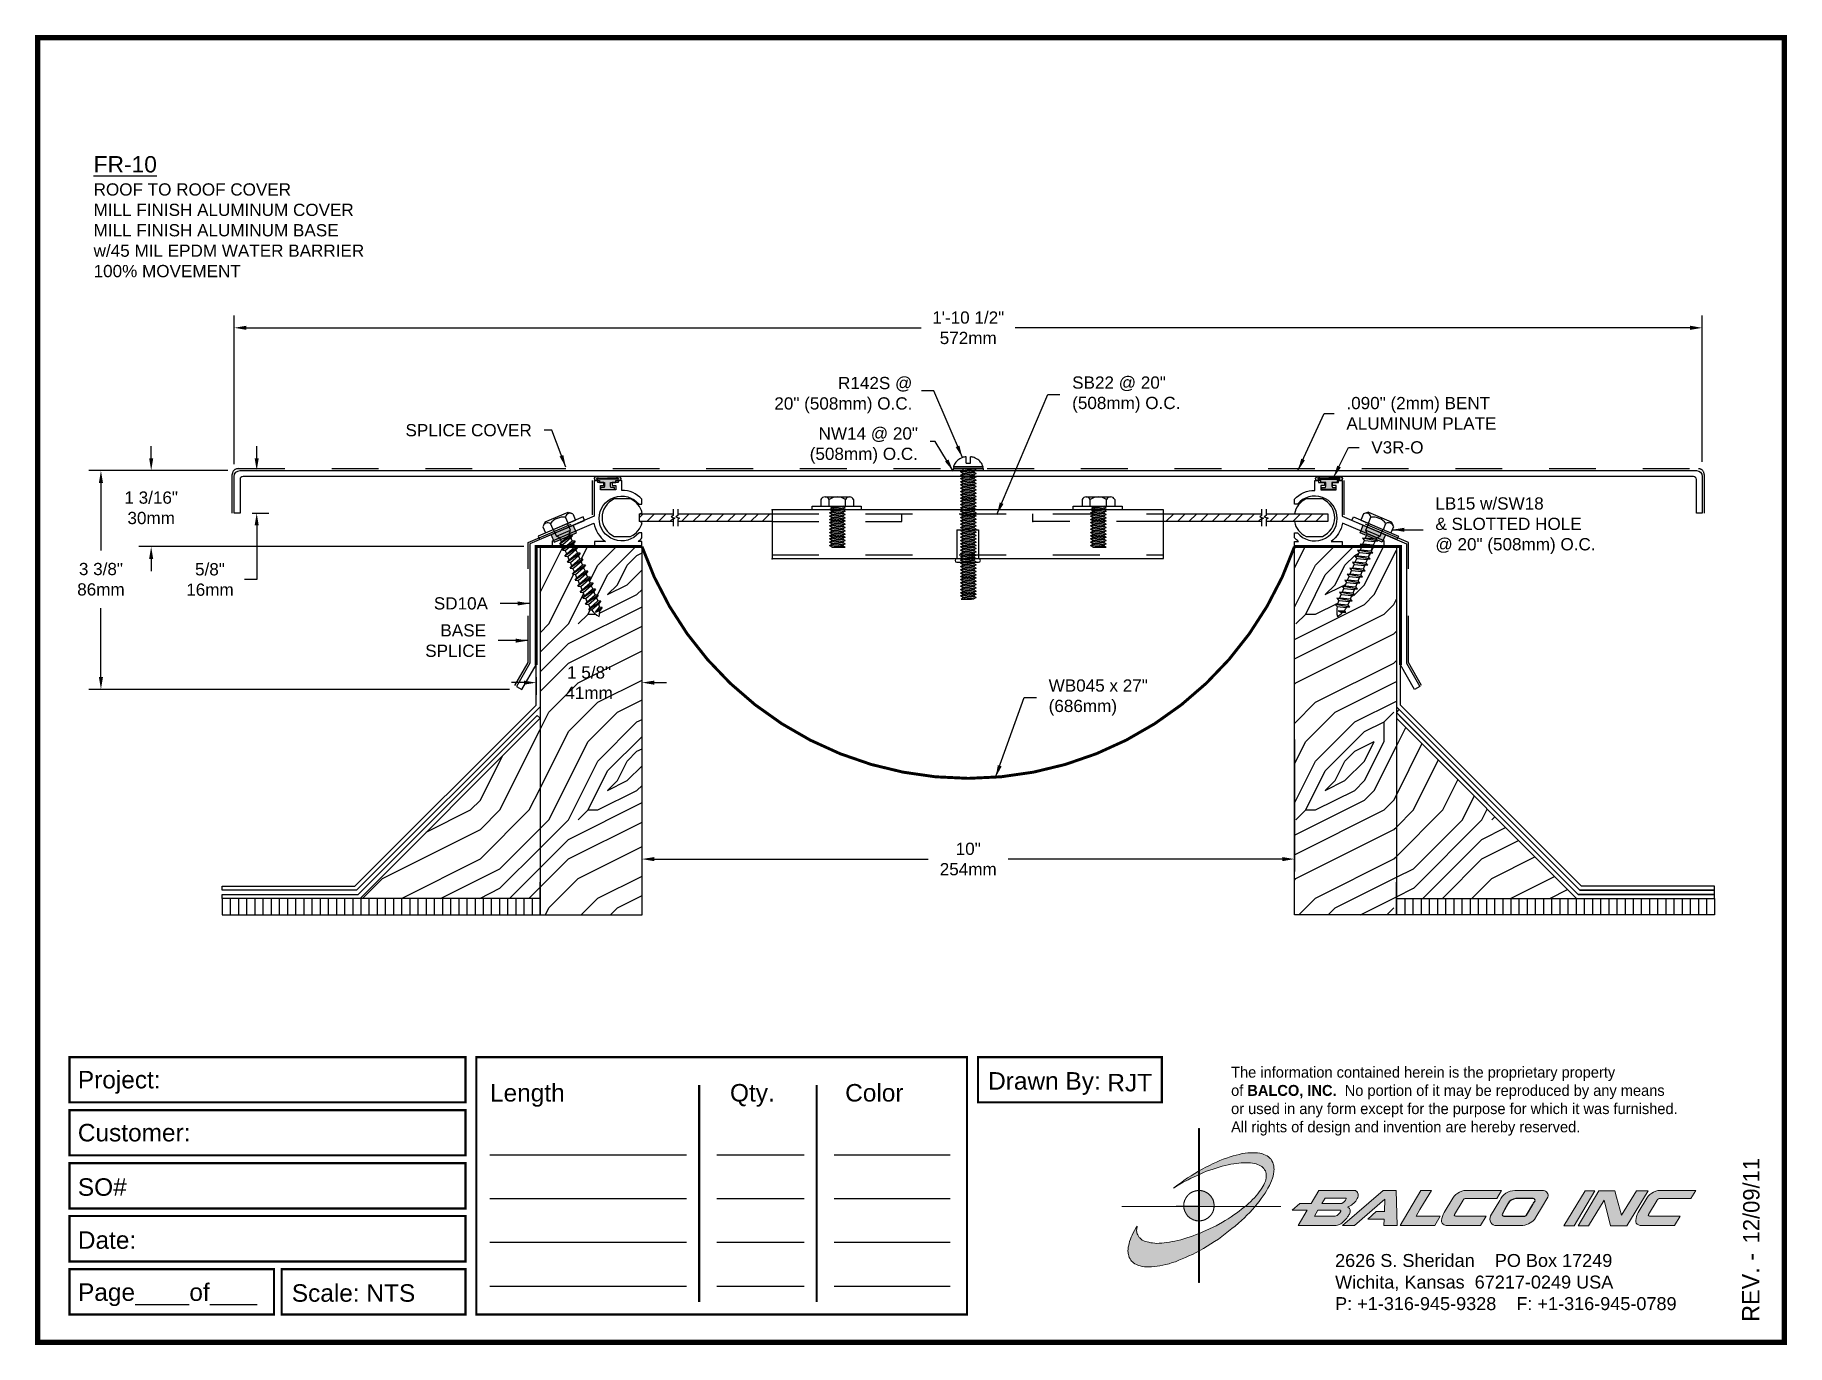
# Paper-space layout 'Layout1 (2)' of a CAD drawing. Header units: inches. Extents: x 0 to 10, y 0 to 7.5.
# The model-space entities are those that its viewports show. They can reach past a viewport. Long polylines and large blocks are cut down to what shows.
import ezdxf

# ---------------------------------------------------------------- set-up
doc = ezdxf.new("R2010")
doc.units = ezdxf.units.IN
doc.header["$LTSCALE"] = 0.25
doc.header["$MEASUREMENT"] = 0
doc.linetypes.add('DASHED2', pattern=[0.375, 0.25, -0.125])
doc.linetypes.add('HIDDEN', pattern=[0.375, 0.25, -0.125])
for name, color, linetype in [('ANCHORS', 4, 'Continuous'), ('Border', 7, 'Continuous'), ('CONDITIONS', 1, 'Continuous'), ('DIMENSIONS', 3, 'Continuous'), ('FILLERS', 2, 'Continuous'), ('METALS', 7, 'Continuous'), ('TEXT', 2, 'Continuous')]:
    doc.layers.add(name, color=color, linetype=linetype)
doc.styles.add('ARIAL', font='arial.ttf')
doc.styles.add('Copyright', font='ERASDEMI.TTF')
doc.dimstyles.new('Arial', dxfattribs={"dimtxt": 0.1875, "dimasz": 0.1875, "dimexe": 0.1875, "dimexo": 0.1875, "dimgap": 0.1875, "dimtad": 0, "dimtih": 1, "dimtoh": 1, "dimdec": 4, "dimzin": 3, "dimdsep": 46, "dimlunit": 4, "dimtxsty": 'ARIAL', "dimcen": 0.125, "dimadec": 0, "dimazin": 0, "dimtfac": 1, "dimtdec": 4, "dimtofl": 0, "dimtmove": 0, "dimatfit": 3, "dimfxl": 0, "dimfrac": 2, "dimtolj": 1, "dimtzin": 0, "dimarcsym": 0})
pattern_1 = [(0, (-3.4, 0.15), (3, 3), [0.15, -2.85]), (90, (-2.2, 1.2), (-3, 3), [0.3, -2.7]), (45, (-2.8, 0.9), (3e-16, 3), [0.2121, -0.6363, 0.2121, -0.4242, 1.485, -1.27294]), (45, (-3.55, 0), (3e-16, 3), [0.21213, -0.42426, 0.21213, -3.39412]), (45, (-2.5, 0.3), (3e-16, 3), [0.2121, -4.0305]), (45, (-2.2, 0.15), (3e-16, 3), [0.2121, -4.0305]), (45, (-2.65, 0.45), (3e-16, 3), [0.2121, -4.0305]), (45, (-2.8, 0.6), (3e-16, 3), [0.42426, -3.8184]), (45, (-2.05, 2.85), (3e-16, 3), [0.4243, -3.8184]), (45, (-3.1, 0.75), (3e-16, 3), [0.8485, -3.3941]), (45, (-3.25, 0.9), (3e-16, 3), [0.8485, -3.3941]), (45, (-1.3, 1.8), (3e-16, 3), [0.8485, -3.3941]), (45, (-3.4, 1.2), (3e-16, 3), [0.6364, -3.60624]), (45, (-4, 1.65), (3e-16, 3), [0.6364, -3.60624]), (45, (-3.7, 1.35), (3e-16, 3), [0.6364, -3.60624]), (45, (-1.75, 2.25), (3e-16, 3), [1.06066, -3.182]), (45, (-2.05, 2.4), (3e-16, 3), [1.06066, -3.182]), (45, (-1.75, 1.65), (3e-16, 3), [1.4849, -2.7577]), (26.565, (-3.1, 0.45), (3, 1e-09), [0.3354, -6.3728]), (26.565, (-2.5, 1.35), (3, 1e-09), [0.3354, -6.3728]), (26.565, (-2.65, 1.05), (3, 1e-09), [0.3354, -6.3728]), (26.565, (-3.25, 0.15), (3, 1e-09), [0.6708, -6.0374]), (26.565, (-2.65, 1.5), (3, 1e-09), [1.00623, -5.702]), (26.565, (-2.95, 1.65), (3, 1e-09), [1.34164, -5.36656]), (26.565, (-3.25, 1.8), (3, 1e-09), [1.34164, -5.36656]), (26.565, (-3.7, 2.7), (3, 1e-09), [1.34164, -5.36656]), (26.565, (-3.7, 2.4), (3, 1e-09), [1.67705, -5.03115]), (26.565, (-3.55, 2.1), (3, 1e-09), [1.67705, -5.03115]), (63.435, (-2.5, 0.9), (2e-10, 3), [0.3354, -6.3728]), (63.435, (-2.95, 0.6), (2e-10, 3), [0.3354, -6.3728]), (63.435, (-3.4, 0.15), (2e-10, 3), [0.6708, -6.0374]), (63.435, (-2.5, 0.6), (2e-10, 3), [0.6708, -6.0374]), (63.435, (-3.7, 0), (2e-10, 3), [1.00623, -5.702]), (63.435, (-4, 0), (2e-10, 3), [1.34164, -5.36656]), (63.435, (-1.3, 0.15), (2e-10, 3), [1.34164, -5.36656]), (63.435, (-2.35, 0.45), (2e-10, 3), [1.34164, -5.36656]), (63.435, (-1.75, 0.15), (2e-10, 3), [1.67705, -5.03115]), (63.435, (-2.05, 0.3), (2e-10, 3), [1.67705, -5.03115])]
pattern_2 = [(0, (4.6, 0.15), (3, 3), [0.15, -2.85]), (90, (5.8, 1.2), (-3, 3), [0.3, -2.7]), (45, (5.2, 0.9), (3e-16, 3), [0.2121, -0.6363, 0.2121, -0.4242, 1.485, -1.27294]), (45, (4.45, 0), (3e-16, 3), [0.21213, -0.42426, 0.21213, -3.39412]), (45, (5.5, 0.3), (3e-16, 3), [0.21213, -4.0305]), (45, (5.8, 0.15), (3e-16, 3), [0.21213, -4.0305]), (45, (5.35, 0.45), (3e-16, 3), [0.21213, -4.0305]), (45, (5.2, 0.6), (3e-16, 3), [0.42426, -3.8184]), (45, (5.95, 2.85), (3e-16, 3), [0.42426, -3.8184]), (45, (4.9, 0.75), (3e-16, 3), [0.8485, -3.3941]), (45, (4.75, 0.9), (3e-16, 3), [0.8485, -3.3941]), (45, (6.7, 1.8), (3e-16, 3), [0.8485, -3.3941]), (45, (4.6, 1.2), (3e-16, 3), [0.6364, -3.60624]), (45, (4, 1.65), (3e-16, 3), [0.6364, -3.60624]), (45, (4.3, 1.35), (3e-16, 3), [0.6364, -3.60624]), (45, (6.25, 2.25), (3e-16, 3), [1.06066, -3.182]), (45, (5.95, 2.4), (3e-16, 3), [1.06066, -3.182]), (45, (6.25, 1.65), (3e-16, 3), [1.4849, -2.7577]), (26.565, (4.9, 0.45), (3, 1e-09), [0.3354, -6.3728]), (26.565, (5.5, 1.35), (3, 1e-09), [0.3354, -6.3728]), (26.565, (5.35, 1.05), (3, 1e-09), [0.3354, -6.3728]), (26.565, (4.75, 0.15), (3, 1e-09), [0.6708, -6.0374]), (26.565, (5.35, 1.5), (3, 1e-09), [1.00623, -5.70197]), (26.565, (5.05, 1.65), (3, 1e-09), [1.34164, -5.36656]), (26.565, (4.75, 1.8), (3, 1e-09), [1.34164, -5.36656]), (26.565, (4.3, 2.7), (3, 1e-09), [1.34164, -5.36656]), (26.565, (4.3, 2.4), (3, 1e-09), [1.67705, -5.03115]), (26.565, (4.45, 2.1), (3, 1e-09), [1.67705, -5.03115]), (63.435, (5.5, 0.9), (2e-10, 3), [0.3354, -6.3728]), (63.435, (5.05, 0.6), (2e-10, 3), [0.3354, -6.3728]), (63.435, (4.6, 0.15), (2e-10, 3), [0.6708, -6.0374]), (63.435, (5.5, 0.6), (2e-10, 3), [0.6708, -6.0374]), (63.435, (4.3, 0), (2e-10, 3), [1.00623, -5.70197]), (63.435, (4, 0), (2e-10, 3), [1.34164, -5.36656]), (63.435, (6.7, 0.15), (2e-10, 3), [1.34164, -5.36656]), (63.435, (5.65, 0.45), (2e-10, 3), [1.34164, -5.36656]), (63.435, (6.25, 0.15), (2e-10, 3), [1.67705, -5.03115]), (63.435, (5.95, 0.3), (2e-10, 3), [1.67705, -5.03115])]

psp = doc.layouts.new('Layout1 (2)')

# ---------------------------------------------------------------- texts
at = {"insert": (6.843, 1.591), "char_height": 0.0625, "width": 50.295, "attachment_point": 1, "style": 'Copyright'}
psp.add_mtext('The information contained herein is the proprietary property\\Pof {\\fEras Bold ITC|b0|i0|c0|p34;BALCO, INC.}  No portion of it may be reproduced by any means\\Por used in any form except for the purpose for which it was furnished.\\PAll rights of design and invention are hereby reserved.', dxfattribs=at)
at = {"layer": 'Border', "insert": (7.438, 0.52), "char_height": 0.074, "width": 2.3438, "attachment_point": 1, "style": 'ARIAL'}
psp.add_mtext('2626 S. Sheridan    PO Box 17249\\PWichita, Kansas  67217-0249 USA \\PP: +1-316-945-9328    F: +1-316-945-0789', dxfattribs=at)

msp = doc.modelspace()

# ---------------------------------------------------------------- texts
at = {"layer": 'TEXT', "insert": (-4.97552, 13.1684), "char_height": 0.25, "width": 6.625, "attachment_point": 1, "style": 'ARIAL'}
msp.add_mtext('{\\LFR-10\\P\\H0.75x;\\lROOF TO ROOF COVER\\PMILL FINISH ALUMINUM COVER\\PMILL FINISH ALUMINUM BASE\\Pw/45 MIL EPDM WATER BARRIER\\P100% MOVEMENT}', dxfattribs=at)
at = {"layer": 'TEXT', "char_height": 0.1875, "style": 'ARIAL'}
for s, insert, attachment_point in [('R142S @\\P20" (508mm) O.C.', (7.57333, 9.50794), 6), ('SB22 @ 20"\\P(508mm) O.C.', (10.02206, 9.51533), 4), ('.090" (2mm) BENT\\PALUMINUM PLATE', (14.22521, 9.22781), 4), ('SPLICE COVER', (1.74028, 8.96891), 6), ('\\A1;NW14 @ 20"\\P(508mm) O.C.', (7.65875, 8.73611), 6), ('V3R-O', (14.60633, 8.70571), 4), ('LB15 w/SW18\\P& SLOTTED HOLE\\P@ 20" (508mm) O.C.', (15.58911, 7.5071), 4), ('SD10A', (1.06892, 6.31564), 6), ('BASE\\PSPLICE', (1.03864, 5.74607), 6), ('WB045 x 27"\\P(686mm)', (9.66179, 4.87463), 4)]:
    msp.add_mtext(s, dxfattribs=dict(at, insert=insert, attachment_point=attachment_point))

# ---------------------------------------------------------------- blocks, each defined once
blk = doc.blocks.new('ACADlogo')
h = blk.add_hatch(color=256)
h.paths.add_polyline_path([(-3.346, 1.223), (-3.351, 1.223), (-3.351, 0.979), (-3.346, 0.982)])
h.paths.add_polyline_path([(-3.346, 0.961), (-3.351, 0.959), (-3.351, 0.868), (-3.346, 0.868)])
h.paths.add_polyline_path([(-3.346, 0.777), (-3.351, 0.777), (-3.351, 0.699), (-3.351, 0.695), (-3.35, 0.695), (-3.346, 0.695)])
h.paths.add_polyline_path([(-3.346, 0.864), (-3.346, 0.868), (-3.35, 0.868), (-3.351, 0.868), (-3.351, 0.777), (-3.346, 0.777), (-3.346, 0.778), (-3.348, 0.778)])
h.paths.add_polyline_path([(-3.346, 0.524), (-3.351, 0.521), (-3.351, 0.342), (-3.346, 0.342)])
h.paths.add_polyline_path([(-3.346, 0.695), (-3.351, 0.695), (-3.351, 0.621), (-3.346, 0.623)])
h.paths.add_polyline_path([(-3.346, 0.623), (-3.351, 0.621), (-3.351, 0.521), (-3.346, 0.524)])
h.paths.add_polyline_path([(-3.346, 0.982), (-3.351, 0.979), (-3.351, 0.959), (-3.346, 0.961)])
h = blk.add_hatch(color=175)
h.paths.add_polyline_path([(-3.518, 0.573), (-3.534, 0.571), (-3.548, 0.569), (-3.562, 0.567), (-3.576, 0.567), (-3.589, 0.566), (-3.602, 0.567), (-3.614, 0.568), (-3.625, 0.569), (-3.636, 0.572), (-3.646, 0.574), (-3.656, 0.577), (-3.664, 0.581), (-3.673, 0.585), (-3.679, 0.589), (-3.685, 0.595), (-3.688, 0.598), (-3.691, 0.6), (-3.695, 0.607), (-3.699, 0.614), (-3.703, 0.621), (-3.704, 0.626), (-3.705, 0.631), (-3.706, 0.637), (-3.706, 0.642), (-3.705, 0.648), (-3.705, 0.653), (-3.703, 0.659), (-3.702, 0.665), (-3.71, 0.652), (-3.717, 0.639), (-3.725, 0.626), (-3.731, 0.613), (-3.737, 0.601), (-3.741, 0.589), (-3.746, 0.577), (-3.749, 0.566), (-3.751, 0.555), (-3.753, 0.544), (-3.754, 0.538), (-3.754, 0.533), (-3.755, 0.523), (-3.754, 0.513), (-3.753, 0.508), (-3.752, 0.503), (-3.75, 0.494), (-3.748, 0.486), (-3.743, 0.477), (-3.74, 0.473), (-3.738, 0.469), (-3.734, 0.465), (-3.73, 0.461), (-3.723, 0.455), (-3.715, 0.449), (-3.706, 0.445), (-3.695, 0.44), (-3.685, 0.437), (-3.674, 0.434), (-3.661, 0.432), (-3.648, 0.431), (-3.634, 0.431), (-3.62, 0.431), (-3.604, 0.433), (-3.588, 0.435), (-3.572, 0.438), (-3.556, 0.441), (-3.538, 0.445), (-3.52, 0.449), (-3.503, 0.456), (-3.483, 0.461), (-3.464, 0.469), (-3.445, 0.477), (-3.426, 0.485), (-3.406, 0.494), (-3.385, 0.503), (-3.364, 0.514), (-3.351, 0.521), (-3.351, 0.621), (-3.364, 0.616), (-3.382, 0.609), (-3.4, 0.603), (-3.418, 0.598), (-3.436, 0.592), (-3.453, 0.587), (-3.47, 0.583), (-3.486, 0.579), (-3.503, 0.576)])
h.paths.add_polyline_path([(-3.215, 0.687), (-3.251, 0.667), (-3.289, 0.649), (-3.327, 0.631), (-3.345, 0.623), (-3.346, 0.623), (-3.346, 0.524), (-3.343, 0.525), (-3.323, 0.537), (-3.302, 0.549), (-3.28, 0.563), (-3.259, 0.577), (-3.238, 0.59), (-3.218, 0.605), (-3.198, 0.62), (-3.179, 0.635), (-3.16, 0.65), (-3.141, 0.665), (-3.123, 0.681), (-3.106, 0.696), (-3.089, 0.712), (-3.074, 0.727), (-3.058, 0.743), (-3.043, 0.759), (-3.03, 0.775), (-3.028, 0.777), (-3.085, 0.777), (-3.091, 0.772), (-3.105, 0.761), (-3.118, 0.75), (-3.134, 0.739), (-3.149, 0.729), (-3.165, 0.718), (-3.182, 0.707), (-3.198, 0.697)])
h.paths.add_polyline_path([(-2.921, 1.009), (-2.922, 1.015), (-2.924, 1.02), (-2.926, 1.029), (-2.931, 1.038), (-2.934, 1.043), (-2.936, 1.047), (-2.94, 1.05), (-2.943, 1.054), (-2.951, 1.06), (-2.959, 1.066), (-2.968, 1.071), (-2.978, 1.075), (-2.989, 1.079), (-3, 1.081), (-3.013, 1.083), (-3.026, 1.084), (-3.04, 1.084), (-3.054, 1.084), (-3.07, 1.083), (-3.085, 1.081), (-3.102, 1.079), (-3.118, 1.075), (-3.136, 1.07), (-3.153, 1.066), (-3.171, 1.06), (-3.191, 1.054), (-3.21, 1.047), (-3.229, 1.039), (-3.248, 1.031), (-3.268, 1.022), (-3.289, 1.012), (-3.31, 1.002), (-3.33, 0.991), (-3.346, 0.982), (-3.346, 0.961), (-3.342, 0.962), (-3.323, 0.971), (-3.305, 0.978), (-3.287, 0.984), (-3.268, 0.991), (-3.251, 0.996), (-3.234, 1.002), (-3.216, 1.007), (-3.199, 1.011), (-3.182, 1.015), (-3.167, 1.018), (-3.15, 1.021), (-3.136, 1.023), (-3.121, 1.025), (-3.107, 1.026), (-3.093, 1.026), (-3.079, 1.027), (-3.067, 1.026), (-3.054, 1.026), (-3.043, 1.025), (-3.032, 1.022), (-3.022, 1.02), (-3.013, 1.016), (-3.004, 1.013), (-2.997, 1.009), (-2.989, 1.005), (-2.983, 0.999), (-2.98, 0.996), (-2.978, 0.994), (-2.973, 0.987), (-2.969, 0.981), (-2.967, 0.973), (-2.965, 0.965), (-2.964, 0.957), (-2.964, 0.949), (-2.964, 0.944), (-2.965, 0.94), (-2.967, 0.93), (-2.969, 0.921), (-2.973, 0.911), (-2.978, 0.901), (-2.983, 0.891), (-2.989, 0.881), (-2.996, 0.871), (-3.004, 0.86), (-3.012, 0.849), (-3.021, 0.838), (-3.032, 0.827), (-3.042, 0.816), (-3.053, 0.805), (-3.065, 0.794), (-3.077, 0.783), (-3.085, 0.777), (-3.028, 0.777), (-3.016, 0.791), (-3.004, 0.806), (-2.992, 0.822), (-2.981, 0.837), (-2.971, 0.852), (-2.962, 0.866), (-2.954, 0.882), (-2.946, 0.896), (-2.939, 0.91), (-2.934, 0.924), (-2.929, 0.938), (-2.926, 0.944), (-2.925, 0.951), (-2.922, 0.963), (-2.92, 0.975), (-2.92, 0.982), (-2.919, 0.987), (-2.92, 0.999), (-2.92, 1.005)])
h.paths.add_polyline_path([(-3.372, 0.966), (-3.393, 0.953), (-3.415, 0.94), (-3.435, 0.925), (-3.455, 0.911), (-3.475, 0.897), (-3.494, 0.882), (-3.468, 0.898), (-3.439, 0.915), (-3.41, 0.93), (-3.396, 0.938), (-3.38, 0.945), (-3.351, 0.959), (-3.351, 0.979)])
h = blk.add_hatch(color=256)
h.paths.add_polyline_path([(-3.268, 0.814), (-3.27, 0.819), (-3.273, 0.824), (-3.276, 0.828), (-3.279, 0.833), (-3.282, 0.837), (-3.286, 0.841), (-3.29, 0.845), (-3.294, 0.849), (-3.298, 0.852), (-3.303, 0.855), (-3.308, 0.858), (-3.313, 0.86), (-3.318, 0.863), (-3.323, 0.864), (-3.328, 0.866), (-3.334, 0.867), (-3.339, 0.868), (-3.345, 0.868), (-3.346, 0.868), (-3.346, 0.777), (-3.335, 0.777), (-3.262, 0.777), (-3.262, 0.781), (-3.262, 0.787), (-3.263, 0.792), (-3.264, 0.798), (-3.265, 0.803), (-3.266, 0.808)])
h.paths.add_polyline_path([(-3.351, 0.777), (-3.436, 0.777), (-3.435, 0.773), (-3.435, 0.768), (-3.434, 0.762), (-3.432, 0.757), (-3.431, 0.752), (-3.428, 0.747), (-3.426, 0.742), (-3.423, 0.737), (-3.42, 0.732), (-3.417, 0.728), (-3.414, 0.723), (-3.41, 0.719), (-3.406, 0.716), (-3.401, 0.712), (-3.397, 0.709), (-3.392, 0.706), (-3.387, 0.704), (-3.382, 0.701), (-3.377, 0.699), (-3.372, 0.698), (-3.367, 0.696), (-3.361, 0.695), (-3.356, 0.695), (-3.351, 0.695)])
h.paths.add_polyline_path([(-3.346, 0.868), (-3.35, 0.868), (-3.351, 0.868), (-3.351, 0.777), (-3.346, 0.777)])
h = blk.add_hatch(color=256)
h.paths.add_polyline_path([(-2.438, 0.844, 0.412988), (-2.461, 0.869), (-2.663, 0.869), (-2.707, 0.794), (-2.771, 0.794), (-2.815, 0.755), (-2.73, 0.755), (-2.781, 0.668), (-2.563, 0.668, 0.107996), (-2.538, 0.677, 0.108939), (-2.494, 0.724, 0.080345), (-2.483, 0.745, 0.419497), (-2.499, 0.773, 0.149928), (-2.447, 0.815, 0.134283)])
h.paths.add_polyline_path([(-2.507, 0.821, -0.209012), (-2.532, 0.794), (-2.538, 0.794), (-2.646, 0.794), (-2.627, 0.825), (-2.51, 0.825, -0.56619)], flags=16)
h.paths.add_polyline_path([(-2.538, 0.75, -0.241309), (-2.569, 0.722), (-2.688, 0.722), (-2.669, 0.755), (-2.541, 0.755, -0.56619)], flags=16)
for points in [[(-2.285, 0.819), (-2.287, 0.748), (-2.335, 0.748), (-2.383, 0.705), (-2.29, 0.705), (-2.292, 0.668), (-2.215, 0.668), (-2.221, 0.869), (-2.295, 0.869), (-2.527, 0.668), (-2.458, 0.668)], [(-2.018, 0.869), (-2.079, 0.869), (-2.198, 0.668), (-2, 0.668), (-1.968, 0.722), (-2.107, 0.722), (-2.085, 0.759), (-2.064, 0.794)], [(-1.617, 0.869), (-1.807, 0.869, 0.270182), (-1.896, 0.825), (-1.946, 0.742, 0.109019), (-1.961, 0.695, 0.340665), (-1.945, 0.672, 0.129907), (-1.923, 0.668), (-1.738, 0.668), (-1.706, 0.722), (-1.878, 0.722), (-1.882, 0.722, -0.601242), (-1.887, 0.731), (-1.838, 0.813, -0.253048), (-1.821, 0.823), (-1.645, 0.823)], [(-1.083, 0.867), (-1.14, 0.867), (-1.261, 0.667), (-1.26, 0.667), (-1.202, 0.667)], [(-0.96, 0.83), (-0.969, 0.867), (-1.061, 0.867), (-1.179, 0.667), (-1.12, 0.667), (-1.031, 0.812), (-0.995, 0.667), (-0.9, 0.667), (-0.778, 0.867), (-0.846, 0.867), (-0.931, 0.727), (-0.951, 0.795)], [(-0.507, 0.869), (-0.697, 0.869, 0.270182), (-0.786, 0.825), (-0.836, 0.742, 0.109019), (-0.85, 0.695, 0.340665), (-0.835, 0.672, 0.129907), (-0.812, 0.668), (-0.628, 0.668), (-0.595, 0.722), (-0.768, 0.722), (-0.772, 0.722, -0.601242), (-0.777, 0.731), (-0.728, 0.813, -0.253048), (-0.71, 0.823), (-0.534, 0.823)], [(-3.346, 0.623), (-3.351, 0.621), (-3.351, 0.521), (-3.346, 0.524)]]:
    blk.add_hatch(color=256).paths.add_polyline_path(points)
h = blk.add_hatch(color=256)
h.paths.add_polyline_path([(-1.377, 0.868), (-1.383, 0.868), (-1.383, 0.868), (-1.44, 0.868), (-1.492, 0.868), (-1.541, 0.868, 0.297712), (-1.628, 0.811), (-1.68, 0.723, 0.585116), (-1.646, 0.668), (-1.506, 0.668, 0.210586), (-1.429, 0.703), (-1.415, 0.726), (-1.389, 0.769), (-1.352, 0.831, 0.4352)])
h.paths.add_polyline_path([(-1.437, 0.823, -0.603783), (-1.428, 0.805), (-1.431, 0.801), (-1.434, 0.796), (-1.438, 0.789), (-1.474, 0.728, -0.229001), (-1.489, 0.722), (-1.494, 0.722), (-1.501, 0.722), (-1.597, 0.722), (-1.604, 0.722, -0.492401), (-1.613, 0.734), (-1.601, 0.757), (-1.591, 0.775), (-1.582, 0.791, -0.238368), (-1.535, 0.823)], flags=16)
for q in [(-3.48, 0.777), (-3.351, 0.642)]:
    blk.add_line((-3.351, 0.777), q)
at = {"color": 7, "lineweight": 0}
for points in [[(-3.351, 1.223), (-3.346, 1.223), (-3.346, 0.342), (-3.351, 0.342), (-3.351, 1.223)], [(-2.292, 0.668), (-2.215, 0.668), (-2.221, 0.869), (-2.295, 0.869), (-2.527, 0.668), (-2.458, 0.668), (-2.285, 0.819), (-2.287, 0.748), (-2.286, 0.748), (-2.335, 0.748), (-2.383, 0.705), (-2.29, 0.705), (-2.292, 0.668), (-2.292, 0.668)], [(-2.198, 0.668), (-2.079, 0.869), (-2.018, 0.869), (-2.064, 0.794), (-2.085, 0.759), (-2.107, 0.722), (-1.968, 0.722), (-2, 0.668), (-2.198, 0.668), (-2.198, 0.668)], [(-1.383, 0.868), (-1.383, 0.868)], [(-1.261, 0.667), (-1.14, 0.867), (-1.083, 0.867), (-1.202, 0.667), (-1.26, 0.667), (-1.261, 0.667), (-1.261, 0.667)], [(-0.9, 0.667), (-0.995, 0.667), (-1.031, 0.812), (-1.12, 0.667), (-1.179, 0.667), (-1.061, 0.867), (-0.969, 0.867), (-0.96, 0.83), (-0.951, 0.795), (-0.931, 0.727), (-0.846, 0.867), (-0.778, 0.867), (-0.9, 0.667), (-0.9, 0.667)]]:
    blk.add_lwpolyline(points, dxfattribs=at)
at = {"color": 175, "lineweight": 0}
blk.add_lwpolyline([(-2.926, 1.029), (-2.924, 1.02), (-2.922, 1.015), (-2.921, 1.009), (-2.92, 1.005), (-2.92, 0.999), (-2.919, 0.987), (-2.92, 0.982), (-2.92, 0.975), (-2.922, 0.963), (-2.925, 0.951), (-2.926, 0.944), (-2.929, 0.938), (-2.934, 0.924), (-2.939, 0.91), (-2.946, 0.896), (-2.954, 0.882), (-2.962, 0.866), (-2.971, 0.852), (-2.981, 0.837), (-2.992, 0.822), (-3.004, 0.806), (-3.016, 0.791), (-3.03, 0.775), (-3.043, 0.759), (-3.058, 0.743), (-3.074, 0.727), (-3.089, 0.712), (-3.106, 0.696), (-3.123, 0.681), (-3.141, 0.665), (-3.16, 0.65), (-3.179, 0.635), (-3.198, 0.62), (-3.218, 0.605), (-3.238, 0.59), (-3.259, 0.577), (-3.28, 0.563), (-3.302, 0.549), (-3.323, 0.537), (-3.343, 0.525), (-3.364, 0.514), (-3.385, 0.503), (-3.406, 0.494), (-3.426, 0.485), (-3.445, 0.477), (-3.464, 0.469), (-3.483, 0.461), (-3.503, 0.456), (-3.52, 0.449), (-3.538, 0.445), (-3.556, 0.441), (-3.572, 0.438), (-3.588, 0.435), (-3.604, 0.433), (-3.62, 0.431), (-3.634, 0.431), (-3.648, 0.431), (-3.661, 0.432), (-3.674, 0.434), (-3.685, 0.437), (-3.695, 0.44), (-3.706, 0.445), (-3.715, 0.449), (-3.723, 0.455), (-3.73, 0.461), (-3.734, 0.465), (-3.738, 0.469), (-3.74, 0.473), (-3.743, 0.477), (-3.748, 0.486), (-3.75, 0.494), (-3.752, 0.503), (-3.753, 0.508), (-3.754, 0.513), (-3.755, 0.523), (-3.754, 0.533), (-3.754, 0.538), (-3.753, 0.544), (-3.751, 0.555), (-3.749, 0.566), (-3.746, 0.577), (-3.741, 0.589), (-3.737, 0.601), (-3.731, 0.613), (-3.725, 0.626), (-3.717, 0.639), (-3.71, 0.652), (-3.702, 0.665), (-3.703, 0.659), (-3.705, 0.653), (-3.705, 0.648), (-3.706, 0.642), (-3.706, 0.637), (-3.705, 0.631), (-3.704, 0.626), (-3.703, 0.621), (-3.699, 0.614), (-3.695, 0.607), (-3.691, 0.6), (-3.688, 0.598), (-3.685, 0.595), (-3.679, 0.589), (-3.673, 0.585), (-3.664, 0.581), (-3.656, 0.577), (-3.646, 0.574), (-3.636, 0.572), (-3.625, 0.569), (-3.614, 0.568), (-3.602, 0.567), (-3.589, 0.566), (-3.576, 0.567), (-3.562, 0.567), (-3.548, 0.569), (-3.534, 0.571), (-3.518, 0.573), (-3.503, 0.576), (-3.486, 0.579), (-3.47, 0.583), (-3.453, 0.587), (-3.436, 0.592), (-3.418, 0.598), (-3.4, 0.603), (-3.382, 0.609), (-3.364, 0.616), (-3.345, 0.623), (-3.327, 0.631), (-3.289, 0.649), (-3.251, 0.667), (-3.215, 0.687), (-3.198, 0.697), (-3.182, 0.707), (-3.165, 0.718), (-3.149, 0.729), (-3.134, 0.739), (-3.118, 0.75), (-3.105, 0.761), (-3.091, 0.772), (-3.077, 0.783), (-3.065, 0.794), (-3.053, 0.805), (-3.042, 0.816), (-3.032, 0.827), (-3.021, 0.838), (-3.012, 0.849), (-3.004, 0.86), (-2.996, 0.871), (-2.989, 0.881), (-2.983, 0.891), (-2.978, 0.901), (-2.973, 0.911), (-2.969, 0.921), (-2.967, 0.93), (-2.965, 0.94), (-2.964, 0.944), (-2.964, 0.949), (-2.964, 0.957), (-2.965, 0.965), (-2.967, 0.973), (-2.969, 0.981), (-2.973, 0.987), (-2.978, 0.994), (-2.98, 0.996), (-2.983, 0.999), (-2.989, 1.005), (-2.997, 1.009), (-3.004, 1.013), (-3.013, 1.016), (-3.022, 1.02), (-3.032, 1.022), (-3.043, 1.025), (-3.054, 1.026), (-3.067, 1.026), (-3.079, 1.027), (-3.093, 1.026), (-3.107, 1.026), (-3.121, 1.025), (-3.136, 1.023), (-3.15, 1.021), (-3.167, 1.018), (-3.182, 1.015), (-3.199, 1.011), (-3.216, 1.007), (-3.234, 1.002), (-3.251, 0.996), (-3.268, 0.991), (-3.287, 0.984), (-3.305, 0.978), (-3.323, 0.971), (-3.342, 0.962), (-3.38, 0.945), (-3.396, 0.938), (-3.41, 0.93), (-3.439, 0.915), (-3.468, 0.898), (-3.494, 0.882), (-3.475, 0.897), (-3.455, 0.911), (-3.435, 0.925), (-3.415, 0.94), (-3.393, 0.953), (-3.372, 0.966), (-3.351, 0.979), (-3.33, 0.991), (-3.31, 1.002), (-3.289, 1.012), (-3.268, 1.022), (-3.248, 1.031), (-3.229, 1.039), (-3.21, 1.047), (-3.191, 1.054), (-3.171, 1.06), (-3.153, 1.066), (-3.136, 1.07), (-3.118, 1.075), (-3.102, 1.079), (-3.085, 1.081), (-3.07, 1.083), (-3.054, 1.084), (-3.04, 1.084), (-3.026, 1.084), (-3.013, 1.083), (-3, 1.081), (-2.989, 1.079), (-2.978, 1.075), (-2.968, 1.071), (-2.959, 1.066), (-2.951, 1.06), (-2.943, 1.054), (-2.94, 1.05), (-2.936, 1.047), (-2.934, 1.043), (-2.931, 1.038), (-2.926, 1.029), (-2.926, 1.029)], dxfattribs=at)
at = {"color": 7, "lineweight": 0, "const_width": 0.0064}
blk.add_lwpolyline([(-3.262, 0.781), (-3.262, 0.787), (-3.263, 0.792), (-3.264, 0.798), (-3.265, 0.803), (-3.266, 0.808), (-3.268, 0.814), (-3.27, 0.819), (-3.273, 0.824), (-3.276, 0.828), (-3.279, 0.833), (-3.282, 0.837), (-3.286, 0.841), (-3.29, 0.845), (-3.294, 0.849), (-3.298, 0.852), (-3.303, 0.855), (-3.308, 0.858), (-3.313, 0.86), (-3.318, 0.863), (-3.323, 0.864), (-3.328, 0.866), (-3.334, 0.867), (-3.339, 0.868), (-3.345, 0.868), (-3.35, 0.868), (-3.356, 0.868), (-3.361, 0.867), (-3.367, 0.866), (-3.372, 0.865), (-3.377, 0.863), (-3.382, 0.862), (-3.387, 0.859), (-3.392, 0.857), (-3.397, 0.854), (-3.401, 0.851), (-3.406, 0.847), (-3.41, 0.843), (-3.414, 0.839), (-3.417, 0.835), (-3.42, 0.831), (-3.423, 0.826), (-3.426, 0.821), (-3.428, 0.816), (-3.431, 0.811), (-3.432, 0.806), (-3.434, 0.801), (-3.435, 0.795), (-3.435, 0.79), (-3.436, 0.784), (-3.436, 0.779), (-3.435, 0.773), (-3.435, 0.768), (-3.434, 0.762), (-3.432, 0.757), (-3.431, 0.752), (-3.428, 0.747), (-3.426, 0.742), (-3.423, 0.737), (-3.42, 0.732), (-3.417, 0.728), (-3.414, 0.723), (-3.41, 0.719), (-3.406, 0.716), (-3.401, 0.712), (-3.397, 0.709), (-3.392, 0.706), (-3.387, 0.704), (-3.382, 0.701), (-3.377, 0.699), (-3.372, 0.698), (-3.367, 0.696), (-3.361, 0.695), (-3.356, 0.695), (-3.35, 0.695), (-3.345, 0.695), (-3.339, 0.695), (-3.334, 0.696), (-3.328, 0.697), (-3.323, 0.698), (-3.318, 0.7), (-3.313, 0.702), (-3.308, 0.705), (-3.303, 0.708), (-3.298, 0.711), (-3.294, 0.714), (-3.29, 0.718), (-3.286, 0.721), (-3.282, 0.726), (-3.279, 0.73), (-3.276, 0.734), (-3.273, 0.739), (-3.27, 0.744), (-3.268, 0.749), (-3.266, 0.754), (-3.265, 0.76), (-3.264, 0.765), (-3.263, 0.77), (-3.262, 0.776), (-3.262, 0.781)], dxfattribs=at)
at = {"color": 7, "lineweight": 0}
for points in [[(-2.447, 0.815, 0.130368), (-2.438, 0.843, 0.448367), (-2.463, 0.869), (-2.663, 0.869), (-2.707, 0.794), (-2.771, 0.794), (-2.815, 0.755), (-2.73, 0.755), (-2.781, 0.668), (-2.563, 0.668, 0.107996), (-2.538, 0.677, 0.108939), (-2.494, 0.724, 0.077395), (-2.484, 0.744, 0.430878), (-2.499, 0.773, 0.149928)], [(-2.507, 0.821, -0.209012), (-2.532, 0.794), (-2.538, 0.794), (-2.646, 0.794), (-2.627, 0.825), (-2.512, 0.825), (-2.509, 0.825, -0.531288)], [(-1.838, 0.813), (-1.887, 0.731, 0.587385), (-1.882, 0.722), (-1.878, 0.722), (-1.706, 0.722), (-1.738, 0.668), (-1.923, 0.668, -0.129907), (-1.945, 0.672, -0.349839), (-1.961, 0.696, -0.107341), (-1.946, 0.742), (-1.896, 0.825, -0.270182), (-1.807, 0.869), (-1.617, 0.869), (-1.645, 0.823), (-1.821, 0.823, 0.252436)], [(-1.68, 0.723, 0.585116), (-1.646, 0.668), (-1.506, 0.668, 0.210586), (-1.429, 0.703), (-1.415, 0.726), (-1.389, 0.769), (-1.352, 0.831, 0.4352), (-1.377, 0.868), (-1.383, 0.868), (-1.383, 0.868), (-1.44, 0.868), (-1.492, 0.868), (-1.541, 0.868, 0.297712), (-1.628, 0.811)], [(-0.728, 0.813), (-0.777, 0.731, 0.587385), (-0.772, 0.722), (-0.768, 0.722), (-0.595, 0.722), (-0.628, 0.668), (-0.812, 0.668, -0.129907), (-0.835, 0.672, -0.349839), (-0.85, 0.696, -0.107341), (-0.836, 0.742), (-0.786, 0.825, -0.270182), (-0.697, 0.869), (-0.507, 0.869), (-0.534, 0.823), (-0.71, 0.823, 0.252436)], [(-2.569, 0.722), (-2.688, 0.722), (-2.669, 0.755), (-2.543, 0.755), (-2.54, 0.755, -0.531288), (-2.538, 0.75, -0.241309)]]:
    blk.add_lwpolyline(points, format="xyb", close=True, dxfattribs=at)
blk.add_lwpolyline([(-1.437, 0.823), (-1.535, 0.823, 0.238368), (-1.582, 0.791), (-1.591, 0.775), (-1.601, 0.757), (-1.613, 0.734, 0.490298), (-1.604, 0.722), (-1.597, 0.722), (-1.501, 0.722), (-1.494, 0.722), (-1.489, 0.722, 0.229001), (-1.474, 0.728), (-1.438, 0.789), (-1.434, 0.796), (-1.431, 0.801), (-1.428, 0.805, 0.603783)], format="xyb", close=True)
blk.add_lwpolyline([(-2.879, 0.777, 0.00455, 0.00455, 0), (-3.791, 0.777, 0.00183, 0.00183, 0), (-3.791, 0.777, 0.00183, 0.00183, 0)], format="xyseb", dxfattribs=at)
blk = doc.blocks.new('Quantity Data')
at = {"layer": 'Border', "color": 253}
for p, q in [((2.755, 1.254), (3.881, 1.254)), ((4.054, 1.254), (4.553, 1.254)), ((4.725, 1.254), (5.389, 1.254)), ((2.755, 1.004), (3.881, 1.004)), ((4.054, 1.004), (4.553, 1.004)), ((4.725, 1.004), (5.389, 1.004)), ((2.755, 0.754), (3.881, 0.754)), ((4.054, 0.754), (4.553, 0.754)), ((4.725, 0.754), (5.389, 0.754)), ((2.755, 0.504), (3.881, 0.504)), ((4.054, 0.504), (4.553, 0.504)), ((4.725, 0.504), (5.389, 0.504))]:
    blk.add_line(p, q, dxfattribs=at)
at = {"layer": 'Border', "const_width": 0.0125}
blk.add_lwpolyline([(5.485, 0.341), (2.678, 0.341), (2.678, 1.813), (5.485, 1.813)], close=True, dxfattribs=at)
for points in [[(3.953, 1.653), (3.953, 0.412)], [(4.625, 1.653), (4.625, 0.412)]]:
    blk.add_lwpolyline(points, dxfattribs=at)
at = {"layer": 'Border', "style": 'ARIAL'}
for s, p in [('Length', (2.756, 1.559)), ('Qty.', (4.129, 1.559)), ('Color', (4.788, 1.559))]:
    blk.add_text(s, height=0.1, dxfattribs=at).set_placement(p)
blk = doc.blocks.new('Drawn By')
at = {"layer": 'Border', "const_width": 0.0125}
blk.add_lwpolyline([(5.38, 1.813), (6.432, 1.813), (6.432, 1.554), (5.38, 1.554)], close=True, dxfattribs=at)
at = {"layer": 'Border', "style": 'ARIAL'}
blk.add_text('Drawn By: ', height=0.1, dxfattribs=at).set_placement((5.438, 1.627))
blk.add_attdef('XXX', (6.12, 1.617), '', height=0.1, dxfattribs=at)
blk = doc.blocks.new('Project Info')
at = {"layer": 'Border', "const_width": 0.0125}
for points in [[(0.182, 1.813), (2.448, 1.813), (2.448, 1.554), (0.182, 1.554)], [(0.182, 1.51), (2.448, 1.51), (2.448, 1.251), (0.182, 1.251)], [(0.182, 1.207), (2.448, 1.207), (2.448, 0.947), (0.182, 0.947)], [(0.182, 0.904), (2.448, 0.904), (2.448, 0.644), (0.182, 0.644)], [(0.182, 0.6), (1.352, 0.6), (1.352, 0.341), (0.182, 0.341)], [(1.396, 0.6), (2.448, 0.6), (2.448, 0.341), (1.396, 0.341)]]:
    blk.add_lwpolyline(points, close=True, dxfattribs=at)
at = {"layer": 'Border', "style": 'ARIAL'}
for s, p in [('Project:', (0.23, 1.634)), ('Customer:', (0.23, 1.331)), ('SO#', (0.23, 1.02)), ('Date:', (0.23, 0.717)), ('Page%%u        %%uof%%u       ', (0.231, 0.419)), ('Scale: NTS', (1.454, 0.414))]:
    blk.add_text(s, height=0.1, dxfattribs=at).set_placement(p)
blk = doc.blocks.new('REV')
at = {"style": 'Copyright'}
blk.add_text('REV. -', height=0.1, rotation=90, dxfattribs=at).set_placement((-0.142, 0.117))
at = {"style": 'Copyright', "flags": 4}
blk.add_attdef('REVISIONDATE', (-0.142, 0.566), '', height=0.0938, rotation=90, dxfattribs=at)
blk = doc.blocks.new('*D0')
at = {"layer": 'Defpoints', "color": 0}
for p in [(-2.731, 8.351), (-4.093, 7.186), (1.805, 7.186)]:
    blk.add_point(p, dxfattribs=at)
at = {"layer": 'DIMENSIONS', "color": 0, "lineweight": -2}
for p, q in [((-4.093, 8.538), (-4.093, 8.726)), ((-2.918, 8.351), (-4.281, 8.351)), ((1.618, 7.186), (-4.281, 7.186)), ((-4.093, 6.999), (-4.093, 6.811))]:
    blk.add_line(p, q, dxfattribs=at)
at = {"layer": 'DIMENSIONS', "color": 0}
for points in [[(-4.124, 8.538), (-4.062, 8.538), (-4.093, 8.351)], [(-4.124, 6.999), (-4.062, 6.999), (-4.093, 7.186)]]:
    blk.add_solid(points, dxfattribs=at)
at = {"layer": 'DIMENSIONS', "color": 0, "insert": (-4.093, 7.78), "char_height": 0.1875, "attachment_point": 5, "style": 'ARIAL'}
blk.add_mtext('\\A1;1 3/16"\\P30mm', dxfattribs=at)
blk = doc.blocks.new('*D1')
at = {"layer": 'Defpoints', "color": 0}
for p in [(3.429, 7.186), (1.806, 5.374), (3.429, 5.103)]:
    blk.add_point(p, dxfattribs=at)
at = {"layer": 'DIMENSIONS', "color": 0, "lineweight": -2}
for p, q in [((3.429, 6.999), (3.429, 4.915)), ((1.619, 5.103), (1.431, 5.103)), ((1.806, 5.186), (1.806, 4.915)), ((3.617, 5.103), (3.804, 5.103))]:
    blk.add_line(p, q, dxfattribs=at)
at = {"layer": 'DIMENSIONS', "color": 0}
for points in [[(1.619, 5.134), (1.619, 5.071), (1.806, 5.103)], [(3.617, 5.134), (3.617, 5.071), (3.429, 5.103)]]:
    blk.add_solid(points, dxfattribs=at)
at = {"layer": 'DIMENSIONS', "color": 0, "insert": (2.618, 5.103), "char_height": 0.1875, "attachment_point": 5, "style": 'ARIAL'}
blk.add_mtext('\\A1;1 5/8"\\P41mm', dxfattribs=at)
blk = doc.blocks.new('*D2')
at = {"layer": 'Defpoints', "color": 0}
for p in [(-2.731, 8.351), (-2.731, 7.698), (-2.476, 7.698)]:
    blk.add_point(p, dxfattribs=at)
at = {"layer": 'DIMENSIONS', "color": 0, "lineweight": -2}
for p, q in [((-2.476, 8.538), (-2.476, 8.726)), ((-2.543, 8.351), (-2.289, 8.351)), ((-2.543, 7.698), (-2.289, 7.698)), ((-2.476, 7.511), (-2.476, 6.682)), ((-2.476, 6.682), (-2.664, 6.682))]:
    blk.add_line(p, q, dxfattribs=at)
at = {"layer": 'DIMENSIONS', "color": 0}
for points in [[(-2.507, 8.538), (-2.445, 8.538), (-2.476, 8.351)], [(-2.507, 7.511), (-2.445, 7.511), (-2.476, 7.698)]]:
    blk.add_solid(points, dxfattribs=at)
at = {"layer": 'DIMENSIONS', "color": 0, "insert": (-3.192, 6.682), "char_height": 0.1875, "attachment_point": 5, "style": 'ARIAL'}
blk.add_mtext('\\A1;5/8"\\P16mm', dxfattribs=at)
blk = doc.blocks.new('*D3')
at = {"layer": 'Defpoints', "color": 0}
for p in [(3.429, 4.418), (13.429, 4.418), (13.429, 2.4)]:
    blk.add_point(p, dxfattribs=at)
at = {"layer": 'DIMENSIONS', "color": 0, "lineweight": -2}
for p, q in [((3.429, 4.231), (3.429, 2.212)), ((13.429, 4.231), (13.429, 2.212)), ((3.617, 2.4), (7.817, 2.4)), ((13.242, 2.4), (9.041, 2.4))]:
    blk.add_line(p, q, dxfattribs=at)
at = {"layer": 'DIMENSIONS', "color": 0}
for points in [[(3.617, 2.431), (3.617, 2.368), (3.429, 2.4)], [(13.242, 2.431), (13.242, 2.368), (13.429, 2.4)]]:
    blk.add_solid(points, dxfattribs=at)
at = {"layer": 'DIMENSIONS', "color": 0, "insert": (8.429, 2.4), "char_height": 0.1875, "attachment_point": 5, "style": 'ARIAL'}
blk.add_mtext('\\A1;10"\\P254mm', dxfattribs=at)
blk = doc.blocks.new('*D4')
at = {"layer": 'Defpoints', "color": 0}
for p in [(19.679, 10.538), (-2.821, 8.261), (19.679, 8.296)]:
    blk.add_point(p, dxfattribs=at)
at = {"layer": 'DIMENSIONS', "color": 0, "lineweight": -2}
for p, q in [((-2.821, 8.448), (-2.821, 10.726)), ((-2.633, 10.538), (7.71, 10.538)), ((19.492, 10.538), (9.148, 10.538)), ((19.679, 8.484), (19.679, 10.726))]:
    blk.add_line(p, q, dxfattribs=at)
at = {"layer": 'DIMENSIONS', "color": 0}
for points in [[(-2.633, 10.57), (-2.633, 10.507), (-2.821, 10.538)], [(19.492, 10.57), (19.492, 10.507), (19.679, 10.538)]]:
    blk.add_solid(points, dxfattribs=at)
at = {"layer": 'DIMENSIONS', "color": 0, "insert": (8.429, 10.538), "char_height": 0.1875, "attachment_point": 5, "style": 'ARIAL'}
blk.add_mtext('\\A1;1\'-10 1/2"\\P572mm', dxfattribs=at)
blk = doc.blocks.new('NW14')
blk.add_hatch(color=256).paths.add_polyline_path([(0.2325, -0.03), (0.2325, 0), (-0.2325, 0), (-0.2325, -0.03)])
blk.add_lwpolyline([(-0.2325, -0.03), (0.2325, -0.03), (0.2325, 0), (-0.2325, 0)], close=True)
blk = doc.blocks.new('LB15')
for p, q in [((-0.25, 0.102), (-0.25, 0)), ((-0.25, 0), (0.25, 0)), ((-0.19, 0.156), (-0.238, 0.116)), ((-0.19, 0.156), (0.19, 0.156)), ((-0.125, 0), (-0.125, 0.102)), ((-0.117, -0.112), (-0.117, 0)), ((0.117, -0.112), (0.117, 0)), ((0.125, 0), (0.125, 0.102)), ((0.19, 0.156), (0.238, 0.116)), ((0.25, 0.102), (0.25, 0)), ((-0.078, -0.158), (-0.117, -0.112)), ((-0.117, -0.112), (0.117, -0.112)), ((0.117, -0.194), (-0.117, -0.244)), ((-0.117, -0.244), (-0.078, -0.221)), ((-0.117, -0.244), (-0.078, -0.266)), ((-0.078, -0.221), (-0.078, -0.158)), ((0.078, -0.158), (-0.078, -0.158)), ((-0.078, -0.221), (0.078, -0.171)), ((-0.078, -0.266), (0.078, -0.216)), ((-0.078, -0.321), (-0.078, -0.266)), ((0.078, -0.158), (0.117, -0.112)), ((0.078, -0.171), (0.078, -0.158)), ((0.117, -0.194), (0.078, -0.171)), ((0.117, -0.194), (0.078, -0.216)), ((0.078, -0.271), (0.078, -0.216)), ((0.117, -0.294), (-0.117, -0.344)), ((-0.117, -0.344), (-0.078, -0.321)), ((-0.117, -0.344), (-0.078, -0.366)), ((0.117, -0.394), (-0.117, -0.444)), ((-0.117, -0.444), (-0.078, -0.421)), ((-0.117, -0.444), (-0.078, -0.466)), ((0.117, -0.494), (-0.117, -0.544)), ((-0.117, -0.544), (-0.078, -0.521)), ((-0.078, -0.321), (0.078, -0.271)), ((-0.078, -0.366), (0.078, -0.316)), ((-0.078, -0.421), (-0.078, -0.366)), ((-0.078, -0.421), (0.078, -0.371)), ((-0.078, -0.466), (0.078, -0.416)), ((-0.078, -0.521), (-0.078, -0.466)), ((-0.078, -0.521), (0.078, -0.471)), ((-0.078, -0.566), (0.078, -0.516)), ((0.117, -0.294), (0.078, -0.271)), ((0.117, -0.294), (0.078, -0.316)), ((0.078, -0.371), (0.078, -0.316)), ((0.117, -0.394), (0.078, -0.371)), ((0.117, -0.394), (0.078, -0.416)), ((0.078, -0.471), (0.078, -0.416)), ((0.117, -0.494), (0.078, -0.471)), ((0.117, -0.494), (0.078, -0.516)), ((0.078, -0.571), (0.078, -0.516)), ((-0.117, -0.544), (-0.078, -0.566)), ((0.117, -0.594), (-0.117, -0.644)), ((-0.117, -0.644), (-0.078, -0.621)), ((-0.117, -0.644), (-0.078, -0.666)), ((0.117, -0.694), (-0.117, -0.744)), ((-0.117, -0.744), (-0.078, -0.721)), ((-0.117, -0.744), (-0.078, -0.766)), ((0.117, -0.794), (-0.117, -0.844)), ((-0.078, -0.621), (-0.078, -0.566)), ((-0.078, -0.621), (0.078, -0.571)), ((-0.078, -0.666), (0.078, -0.616)), ((-0.078, -0.721), (-0.078, -0.666)), ((-0.078, -0.721), (0.078, -0.671)), ((-0.078, -0.766), (0.078, -0.716)), ((-0.078, -0.821), (-0.078, -0.766)), ((-0.078, -0.821), (0.078, -0.771)), ((0.117, -0.594), (0.078, -0.571)), ((0.117, -0.594), (0.078, -0.616)), ((0.078, -0.671), (0.078, -0.616)), ((0.117, -0.694), (0.078, -0.671)), ((0.117, -0.694), (0.078, -0.716)), ((0.078, -0.771), (0.078, -0.716)), ((0.117, -0.794), (0.078, -0.771)), ((0.117, -0.794), (0.078, -0.816)), ((-0.117, -0.844), (-0.078, -0.821)), ((-0.117, -0.844), (-0.078, -0.866)), ((0.117, -0.894), (-0.117, -0.944)), ((-0.117, -0.944), (-0.078, -0.921)), ((-0.117, -0.944), (-0.078, -0.966)), ((0.117, -0.994), (-0.117, -1.044)), ((-0.117, -1.044), (-0.078, -1.021)), ((-0.117, -1.044), (-0.078, -1.066)), ((-0.078, -0.866), (0.078, -0.816)), ((-0.078, -0.921), (-0.078, -0.866)), ((-0.078, -0.921), (0.078, -0.871)), ((-0.078, -0.966), (0.078, -0.916)), ((-0.078, -1.021), (-0.078, -0.966)), ((-0.078, -1.021), (0.078, -0.971)), ((-0.078, -1.066), (0.078, -1.016)), ((-0.078, -1.121), (-0.078, -1.066)), ((-0.078, -1.121), (0.078, -1.071)), ((0.078, -0.871), (0.078, -0.816)), ((0.117, -0.894), (0.078, -0.871)), ((0.117, -0.894), (0.078, -0.916)), ((0.078, -0.971), (0.078, -0.916)), ((0.117, -0.994), (0.078, -0.971)), ((0.117, -0.994), (0.078, -1.016)), ((0.078, -1.071), (0.078, -1.016)), ((0.117, -1.094), (0.078, -1.071)), ((0.117, -1.094), (-0.117, -1.144)), ((-0.117, -1.144), (-0.078, -1.121)), ((-0.117, -1.144), (-0.078, -1.166)), ((0.117, -1.194), (-0.117, -1.244)), ((-0.117, -1.244), (-0.078, -1.221)), ((-0.117, -1.244), (-0.078, -1.266)), ((0.117, -1.294), (-0.105, -1.344)), ((-0.105, -1.344), (-0.074, -1.323)), ((-0.078, -1.166), (0.078, -1.116)), ((-0.078, -1.221), (-0.078, -1.166)), ((-0.078, -1.221), (0.078, -1.171)), ((-0.078, -1.266), (0.078, -1.216)), ((-0.074, -1.323), (0.078, -1.271)), ((-0.066, -1.362), (0.075, -1.317)), ((0.117, -1.294), (0.075, -1.317)), ((0.117, -1.094), (0.078, -1.116)), ((0.078, -1.171), (0.078, -1.116)), ((0.117, -1.194), (0.078, -1.171)), ((0.117, -1.194), (0.078, -1.216)), ((0.078, -1.266), (0.078, -1.216)), ((0.117, -1.294), (0.078, -1.271)), ((-0.105, -1.344), (-0.066, -1.362)), ((-0.022, -1.418), (0.063, -1.374)), ((0.096, -1.393), (-0.022, -1.418)), ((-0.022, -1.418), (0.047, -1.42)), ((0.096, -1.393), (0.047, -1.42)), ((0.096, -1.393), (0.063, -1.374))]:
    blk.add_line(p, q)
for centre, radius, start, end in [((-0.188, 0.057), 0.077, 35.7751, 144.2249), ((0, -0.126), 0.26, 61.2813, 118.7187), ((0.187, 0.057), 0.077, 35.7751, 144.2249), ((0.311, -1.266), 0.389, 180, 188.3837), ((-0.311, -1.266), 0.389, 343.9655, 352.4485), ((-0.311, -1.266), 0.389, 359.2771, 0), ((0.311, -1.266), 0.389, 194.3207, 216.9667), ((-0.311, -1.266), 0.389, 323.0333, 336.7752)]:
    blk.add_arc(centre, radius, start, end)
blk = doc.blocks.new('*D7')
at = {"layer": 'Defpoints', "color": 0}
for p in [(-2.731, 8.351), (-4.863, 4.999), (1.589, 4.999)]:
    blk.add_point(p, dxfattribs=at)
at = {"layer": 'DIMENSIONS', "color": 0, "lineweight": -2}
for p, q in [((-2.918, 8.351), (-5.051, 8.351)), ((-4.863, 8.163), (-4.863, 7.128)), ((-4.863, 5.187), (-4.863, 6.245)), ((1.401, 4.999), (-5.051, 4.999))]:
    blk.add_line(p, q, dxfattribs=at)
at = {"layer": 'DIMENSIONS', "color": 0}
for points in [[(-4.894, 8.163), (-4.832, 8.163), (-4.863, 8.351)], [(-4.894, 5.187), (-4.832, 5.187), (-4.863, 4.999)]]:
    blk.add_solid(points, dxfattribs=at)
at = {"layer": 'DIMENSIONS', "color": 0, "insert": (-4.863, 6.686), "char_height": 0.1875, "attachment_point": 5, "style": 'ARIAL'}
blk.add_mtext('\\A1;3 3/8"\\P86mm', dxfattribs=at)
blk = doc.blocks.new('H1458S')
for p, q in [((-0.25, 0.104), (-0.25, 0)), ((-0.25, 0), (0.25, 0)), ((-0.188, 0.144), (0.187, 0.144)), ((-0.125, 0), (-0.125, 0.104)), ((-0.119, 0), (-0.085, -0.02)), ((-0.085, -0.02), (0.048, 0)), ((0.125, 0), (0.125, 0.104)), ((0.25, 0.104), (0.25, 0)), ((-0.119, -0.05), (0.119, -0.025)), ((-0.119, -0.05), (-0.085, -0.03)), ((-0.119, -0.05), (-0.085, -0.07)), ((-0.119, -0.1), (0.119, -0.075)), ((-0.119, -0.1), (-0.085, -0.08)), ((-0.119, -0.1), (-0.085, -0.12)), ((-0.119, -0.15), (0.119, -0.125)), ((-0.119, -0.15), (-0.085, -0.13)), ((-0.119, -0.15), (-0.085, -0.17)), ((-0.119, -0.2), (0.119, -0.175)), ((-0.119, -0.2), (-0.085, -0.18)), ((-0.119, -0.2), (-0.085, -0.22)), ((-0.119, -0.25), (0.119, -0.225)), ((-0.119, -0.25), (-0.085, -0.23)), ((-0.119, -0.25), (-0.085, -0.27)), ((-0.085, -0.03), (0.085, -0.005)), ((-0.085, -0.02), (-0.085, -0.03)), ((-0.085, -0.07), (0.085, -0.045)), ((-0.085, -0.08), (0.085, -0.055)), ((-0.085, -0.07), (-0.085, -0.08)), ((-0.085, -0.12), (0.085, -0.095)), ((-0.085, -0.13), (0.085, -0.105)), ((-0.085, -0.12), (-0.085, -0.13)), ((-0.085, -0.17), (0.085, -0.145)), ((-0.085, -0.18), (0.085, -0.155)), ((-0.085, -0.17), (-0.085, -0.18)), ((-0.085, -0.22), (0.085, -0.195)), ((-0.085, -0.23), (0.085, -0.205)), ((-0.085, -0.22), (-0.085, -0.23)), ((-0.085, -0.27), (0.085, -0.245)), ((-0.085, -0.28), (0.085, -0.255)), ((0.094, 0), (0.085, -0.005)), ((0.119, -0.025), (0.085, -0.005)), ((0.119, -0.025), (0.085, -0.045)), ((0.085, -0.045), (0.085, -0.055)), ((0.119, -0.075), (0.085, -0.055)), ((0.119, -0.075), (0.085, -0.095)), ((0.085, -0.095), (0.085, -0.105)), ((0.119, -0.125), (0.085, -0.105)), ((0.119, -0.125), (0.085, -0.145)), ((0.085, -0.145), (0.085, -0.155)), ((0.119, -0.175), (0.085, -0.155)), ((0.119, -0.175), (0.085, -0.195)), ((0.085, -0.195), (0.085, -0.205)), ((0.119, -0.225), (0.085, -0.205)), ((0.119, -0.225), (0.085, -0.245)), ((0.085, -0.245), (0.085, -0.255)), ((0.119, -0.275), (0.085, -0.255)), ((-0.119, -0.3), (0.119, -0.275)), ((-0.119, -0.3), (-0.085, -0.28)), ((-0.119, -0.3), (-0.085, -0.32)), ((-0.119, -0.35), (0.119, -0.325)), ((-0.119, -0.35), (-0.085, -0.33)), ((-0.119, -0.35), (-0.085, -0.37)), ((-0.119, -0.4), (0.119, -0.375)), ((-0.119, -0.4), (-0.085, -0.38)), ((-0.119, -0.4), (-0.085, -0.42)), ((-0.119, -0.45), (0.119, -0.425)), ((-0.119, -0.45), (-0.085, -0.43)), ((-0.119, -0.45), (-0.085, -0.47)), ((-0.119, -0.5), (0.119, -0.475)), ((-0.119, -0.5), (-0.085, -0.48)), ((-0.119, -0.5), (-0.085, -0.52)), ((-0.119, -0.55), (0.119, -0.525)), ((-0.119, -0.55), (-0.085, -0.53)), ((-0.085, -0.27), (-0.085, -0.28)), ((-0.085, -0.32), (0.085, -0.295)), ((-0.085, -0.33), (0.085, -0.305)), ((-0.085, -0.32), (-0.085, -0.33)), ((-0.085, -0.37), (0.085, -0.345)), ((-0.085, -0.38), (0.085, -0.355)), ((-0.085, -0.37), (-0.085, -0.38)), ((-0.085, -0.42), (0.085, -0.395)), ((-0.085, -0.43), (0.085, -0.405)), ((-0.085, -0.42), (-0.085, -0.43)), ((-0.085, -0.47), (0.085, -0.445)), ((-0.085, -0.48), (0.085, -0.455)), ((-0.085, -0.47), (-0.085, -0.48)), ((-0.085, -0.52), (0.085, -0.495)), ((-0.085, -0.53), (0.085, -0.505)), ((-0.085, -0.52), (-0.085, -0.53)), ((0.119, -0.275), (0.085, -0.295)), ((0.085, -0.295), (0.085, -0.305)), ((0.119, -0.325), (0.085, -0.305)), ((0.119, -0.325), (0.085, -0.345)), ((0.085, -0.345), (0.085, -0.355)), ((0.119, -0.375), (0.085, -0.355)), ((0.119, -0.375), (0.085, -0.395)), ((0.085, -0.395), (0.085, -0.405)), ((0.119, -0.425), (0.085, -0.405)), ((0.119, -0.425), (0.085, -0.445)), ((0.085, -0.445), (0.085, -0.455)), ((0.119, -0.475), (0.085, -0.455)), ((0.119, -0.475), (0.085, -0.495)), ((0.085, -0.495), (0.085, -0.505)), ((0.119, -0.525), (0.085, -0.505)), ((0.119, -0.525), (0.085, -0.545)), ((-0.119, -0.55), (-0.085, -0.57)), ((-0.119, -0.6), (0.119, -0.575)), ((-0.119, -0.6), (-0.085, -0.58)), ((-0.119, -0.6), (-0.085, -0.62)), ((-0.085, -0.57), (0.085, -0.545)), ((-0.085, -0.58), (0.085, -0.555)), ((-0.085, -0.57), (-0.085, -0.58)), ((-0.085, -0.62), (0.085, -0.595)), ((-0.085, -0.62), (-0.085, -0.625)), ((-0.085, -0.625), (0.119, -0.625)), ((-0.048, -0.625), (0.085, -0.605)), ((0.085, -0.545), (0.085, -0.555)), ((0.119, -0.575), (0.085, -0.555)), ((0.119, -0.575), (0.085, -0.595)), ((0.085, -0.595), (0.085, -0.605)), ((0.119, -0.625), (0.085, -0.605))]:
    blk.add_line(p, q)
for centre, radius, start, end in [((-0.188, 0.075), 0.0688, 24.7615, 155.2385), ((0, -0.071), 0.215, 54.5107, 125.4893), ((0.187, 0.075), 0.0688, 24.7615, 155.2385)]:
    blk.add_arc(centre, radius, start, end)
blk = doc.blocks.new('RIVNUT')
for p, q in [((-0.143, 0.381), (-0.143, -0.063)), ((-0.143, 0.381), (0.189, 0.381)), ((0.189, 0.381), (0.189, -0.063)), ((-0.144, -0.119), (0.191, -0.119)), ((-0.143, -0.063), (0.189, -0.063))]:
    blk.add_line(p, q)
for centre, start, end in [((-0.143, -0.091), 90, 267.037), ((0.189, -0.091), 272.963, 90)]:
    blk.add_arc(centre, 0.028, start, end)
blk = doc.blocks.new('SB22')
at = {"layer": 'METALS'}
h = blk.add_hatch(dxfattribs=at)
h.set_pattern_fill('ANSI31', color=256, style=0)
h.paths.add_polyline_path([(3.907, 7.661), (3.907, 7.689), (3.391, 7.689), (3.391, 7.569), (3.907, 7.569), (3.907, 7.601), (3.935, 7.62), (3.878, 7.641)])
h.paths.add_polyline_path([(5.422, 7.689), (3.977, 7.689), (3.977, 7.661), (3.948, 7.641), (4.005, 7.62), (3.977, 7.601), (3.977, 7.569), (5.422, 7.569)])
h.paths.add_polyline_path([(12.954, 7.62), (12.896, 7.641), (12.925, 7.661), (12.925, 7.689), (11.421, 7.689), (11.421, 7.569), (12.925, 7.569), (12.925, 7.601)])
h.paths.add_polyline_path([(13.939, 7.689), (13.428, 7.689), (12.995, 7.689), (12.995, 7.661), (12.966, 7.641), (13.024, 7.62), (12.995, 7.601), (12.995, 7.569), (13.939, 7.569)])
at = {"linetype": 'HIDDEN'}
blk.add_line((5.422, 7.569), (7.413, 7.569), dxfattribs=at)
blk.add_line((7.413, 7.569), (7.413, 7.689))
for points in [[(3.432, 7.555), (3.391, 7.569), (3.391, 7.689), (3.432, 7.704, 0.233897), (3.254, 7.916), (3.004, 7.916, 0.654654), (3.004, 7.343), (3.254, 7.343, 0.233897)], [(13.939, 7.569), (13.428, 7.569, 0.246328), (13.609, 7.343), (13.859, 7.343, 0.654654), (13.859, 7.916), (13.609, 7.916, 0.246328), (13.428, 7.689), (13.939, 7.689)]]:
    blk.add_lwpolyline(points, format="xyb", close=True)
blk.add_lwpolyline([(6.037, 7.752), (6.037, 7.804), (6.787, 7.804), (6.787, 7.752)], close=True)
for points in [[(3.907, 7.761), (3.907, 7.661), (3.878, 7.641), (3.935, 7.62), (3.907, 7.601), (3.907, 7.501)], [(3.977, 7.761), (3.977, 7.661), (3.948, 7.641), (4.005, 7.62), (3.977, 7.601), (3.977, 7.501)], [(12.925, 7.761), (12.925, 7.661), (12.896, 7.641), (12.954, 7.62), (12.925, 7.601), (12.925, 7.501)], [(12.995, 7.761), (12.995, 7.661), (12.966, 7.641), (13.024, 7.62), (12.995, 7.601), (12.995, 7.501)]]:
    blk.add_lwpolyline(points)
at = {"linetype": 'ByBlock'}
for p in [(5.422, 7.752), (5.422, 7.001)]:
    blk.add_point(p, dxfattribs=at)
at = {"layer": 'METALS', "linetype": 'HIDDEN'}
for p, q in [((5.422, 7.689), (11.421, 7.689)), ((9.417, 7.569), (9.417, 7.689)), ((11.421, 7.569), (9.417, 7.569)), ((5.422, 7.063), (11.421, 7.063))]:
    blk.add_line(p, q, dxfattribs=at)
at = {"layer": 'METALS'}
blk.add_line((5.422, 7.002), (11.421, 7.002), dxfattribs=at)
for points in [[(10.039, 7.752), (10.039, 7.804), (10.789, 7.804), (10.789, 7.752)], [(11.421, 7.752), (5.422, 7.752), (5.422, 7.002), (11.421, 7.002)]]:
    blk.add_lwpolyline(points, close=True, dxfattribs=at)
for points in [[(3.907, 7.569), (3.391, 7.569), (3.391, 7.689), (3.907, 7.689)], [(3.977, 7.689), (5.422, 7.689), (5.422, 7.569), (3.977, 7.569)], [(12.925, 7.569), (11.421, 7.569), (11.421, 7.689), (12.925, 7.689)], [(12.995, 7.689), (13.939, 7.689)], [(13.939, 7.569), (12.995, 7.569)]]:
    blk.add_lwpolyline(points, dxfattribs=at)
at = {"layer": 'METALS', "linetype": 'HIDDEN'}
blk.add_point((9.417, 7.569), dxfattribs=at)
at = {"layer": 'ANCHORS'}
for p in [(6.422, 7.804), (10.424, 7.804)]:
    blk.add_blockref('H1458S', p, dxfattribs=at)
at = {"layer": 'METALS'}
blk.add_blockref('RIVNUT', (8.398, 7.065), dxfattribs=at)
blk = doc.blocks.new('v3rforfr')
h = blk.add_hatch(color=256)
h.paths.add_polyline_path([(2.901, 8.261, 0.015465), (2.718, 8.255, 0.726897), (2.713, 8.198), (2.776, 8.198), (2.776, 8.167), (2.855, 8.167), (2.855, 8.12), (2.849, 8.094), (2.794, 8.094), (2.794, 8.059), (3.009, 8.059), (3.009, 8.094), (2.954, 8.094), (2.948, 8.12), (2.948, 8.167), (3.026, 8.167), (3.026, 8.198), (3.09, 8.198, 0.726897), (3.085, 8.255, 0.015465)])
edge = h.paths.add_edge_path(flags=16)
edge.add_spline(control_points=[(2.901, 8.233), (3.005, 8.232), (3.103, 8.241), (3.058, 8.22), (3.057, 8.22)], knot_values=[0.028497, 0.028497, 0.028497, 0.028497, 0.196688, 0.201023, 0.201023, 0.201023, 0.201023], degree=3, periodic=0)
edge.add_line((3.057, 8.22), (2.746, 8.22))
edge.add_spline(control_points=[(2.746, 8.22), (2.745, 8.22), (2.7, 8.241), (2.798, 8.232), (2.901, 8.233)], knot_values=[0.028497, 0.028497, 0.028497, 0.028497, 0.032831, 0.201023, 0.201023, 0.201023, 0.201023], degree=3, periodic=0)
blk.add_lwpolyline([(2.855, 8.12), (2.849, 8.094), (2.794, 8.094), (2.794, 8.059), (3.009, 8.059), (3.009, 8.094), (2.954, 8.094), (2.948, 8.12), (2.948, 8.167), (3.026, 8.167), (3.026, 8.198), (3.09, 8.198, 0.726897), (3.085, 8.255, 0.015465), (2.901, 8.261, 0.015465), (2.718, 8.255, 0.726897), (2.713, 8.198), (2.776, 8.198), (2.776, 8.167), (2.855, 8.167)], format="xyb", close=True)
blk.add_lwpolyline([(3.057, 8.22), (2.746, 8.22)])
for points in [[(2.746, 8.22), (2.745, 8.22), (2.7, 8.241), (2.798, 8.232), (2.901, 8.233)], [(3.057, 8.22), (3.058, 8.22), (3.103, 8.241), (3.005, 8.232), (2.901, 8.233)]]:
    blk.add_open_spline(points, degree=3, knots=[0.028497, 0.028497, 0.028497, 0.028497, 0.0328313, 0.2010226, 0.2010226, 0.2010226, 0.2010226])
blk = doc.blocks.new('R142')
for p, q in [((-0.226, 0.031), (0.226, 0.031)), ((-0.226, 0.031), (-0.22, 0)), ((-0.22, 0), (0.22, 0)), ((-0.085, 0), (-0.085, -0.03)), ((-0.034, 0.082), (-0.034, 0.182)), ((-0.034, 0.082), (0.034, 0.082)), ((0.034, 0.082), (0.034, 0.182)), ((0.085, 0), (0.085, -0.005)), ((0.226, 0.031), (0.22, 0)), ((-0.119, -0.05), (0.119, -0.025)), ((-0.119, -0.05), (-0.085, -0.03)), ((-0.119, -0.05), (-0.085, -0.07)), ((-0.119, -0.1), (0.119, -0.075)), ((-0.119, -0.1), (-0.085, -0.08)), ((-0.119, -0.1), (-0.085, -0.12)), ((-0.119, -0.15), (0.119, -0.125)), ((-0.119, -0.15), (-0.085, -0.13)), ((-0.119, -0.15), (-0.085, -0.17)), ((-0.119, -0.2), (0.119, -0.175)), ((-0.119, -0.2), (-0.085, -0.18)), ((-0.119, -0.2), (-0.085, -0.22)), ((-0.119, -0.25), (0.119, -0.225)), ((-0.119, -0.25), (-0.085, -0.23)), ((-0.119, -0.25), (-0.085, -0.27)), ((-0.085, -0.03), (0.085, -0.005)), ((-0.085, -0.07), (0.085, -0.045)), ((-0.085, -0.08), (0.085, -0.055)), ((-0.085, -0.07), (-0.085, -0.08)), ((-0.085, -0.12), (0.085, -0.095)), ((-0.085, -0.13), (0.085, -0.105)), ((-0.085, -0.12), (-0.085, -0.13)), ((-0.085, -0.17), (0.085, -0.145)), ((-0.085, -0.18), (0.085, -0.155)), ((-0.085, -0.17), (-0.085, -0.18)), ((-0.085, -0.22), (0.085, -0.195)), ((-0.085, -0.23), (0.085, -0.205)), ((-0.085, -0.22), (-0.085, -0.23)), ((-0.085, -0.27), (0.085, -0.245)), ((-0.085, -0.28), (0.085, -0.255)), ((0.119, -0.025), (0.085, -0.005)), ((0.119, -0.025), (0.085, -0.045)), ((0.085, -0.045), (0.085, -0.055)), ((0.119, -0.075), (0.085, -0.055)), ((0.119, -0.075), (0.085, -0.095)), ((0.085, -0.095), (0.085, -0.105)), ((0.119, -0.125), (0.085, -0.105)), ((0.119, -0.125), (0.085, -0.145)), ((0.085, -0.145), (0.085, -0.155)), ((0.119, -0.175), (0.085, -0.155)), ((0.119, -0.175), (0.085, -0.195)), ((0.085, -0.195), (0.085, -0.205)), ((0.119, -0.225), (0.085, -0.205)), ((0.119, -0.225), (0.085, -0.245)), ((0.085, -0.245), (0.085, -0.255)), ((0.119, -0.275), (0.085, -0.255)), ((-0.119, -0.3), (0.119, -0.275)), ((-0.119, -0.3), (-0.085, -0.28)), ((-0.119, -0.3), (-0.085, -0.32)), ((-0.119, -0.35), (0.119, -0.325)), ((-0.119, -0.35), (-0.085, -0.33)), ((-0.119, -0.35), (-0.085, -0.37)), ((-0.119, -0.4), (0.119, -0.375)), ((-0.119, -0.4), (-0.085, -0.38)), ((-0.119, -0.4), (-0.085, -0.42)), ((-0.119, -0.45), (0.119, -0.425)), ((-0.119, -0.45), (-0.085, -0.43)), ((-0.119, -0.45), (-0.085, -0.47)), ((-0.119, -0.5), (0.119, -0.475)), ((-0.119, -0.5), (-0.085, -0.48)), ((-0.119, -0.5), (-0.085, -0.52)), ((-0.119, -0.55), (0.119, -0.525)), ((-0.119, -0.55), (-0.085, -0.53)), ((-0.085, -0.27), (-0.085, -0.28)), ((-0.085, -0.32), (0.085, -0.295)), ((-0.085, -0.33), (0.085, -0.305)), ((-0.085, -0.32), (-0.085, -0.33)), ((-0.085, -0.37), (0.085, -0.345)), ((-0.085, -0.38), (0.085, -0.355)), ((-0.085, -0.37), (-0.085, -0.38)), ((-0.085, -0.42), (0.085, -0.395)), ((-0.085, -0.43), (0.085, -0.405)), ((-0.085, -0.42), (-0.085, -0.43)), ((-0.085, -0.47), (0.085, -0.445)), ((-0.085, -0.48), (0.085, -0.455)), ((-0.085, -0.47), (-0.085, -0.48)), ((-0.085, -0.52), (0.085, -0.495)), ((-0.085, -0.53), (0.085, -0.505)), ((-0.085, -0.52), (-0.085, -0.53)), ((0.119, -0.275), (0.085, -0.295)), ((0.085, -0.295), (0.085, -0.305)), ((0.119, -0.325), (0.085, -0.305)), ((0.119, -0.325), (0.085, -0.345)), ((0.085, -0.345), (0.085, -0.355)), ((0.119, -0.375), (0.085, -0.355)), ((0.119, -0.375), (0.085, -0.395)), ((0.085, -0.395), (0.085, -0.405)), ((0.119, -0.425), (0.085, -0.405)), ((0.119, -0.425), (0.085, -0.445)), ((0.085, -0.445), (0.085, -0.455)), ((0.119, -0.475), (0.085, -0.455)), ((0.119, -0.475), (0.085, -0.495)), ((0.085, -0.495), (0.085, -0.505)), ((0.119, -0.525), (0.085, -0.505)), ((0.119, -0.525), (0.085, -0.545)), ((-0.119, -0.55), (-0.085, -0.57)), ((-0.119, -0.6), (0.119, -0.575)), ((-0.119, -0.6), (-0.085, -0.58)), ((-0.119, -0.6), (-0.085, -0.62)), ((-0.119, -0.65), (0.119, -0.625)), ((-0.119, -0.65), (-0.085, -0.63)), ((-0.119, -0.65), (-0.085, -0.67)), ((-0.119, -0.7), (0.119, -0.675)), ((-0.119, -0.7), (-0.085, -0.68)), ((-0.119, -0.7), (-0.085, -0.72)), ((-0.119, -0.75), (0.119, -0.725)), ((-0.119, -0.75), (-0.085, -0.73)), ((-0.119, -0.75), (-0.085, -0.77)), ((-0.119, -0.8), (0.119, -0.775)), ((-0.119, -0.8), (-0.085, -0.78)), ((-0.119, -0.8), (-0.085, -0.82)), ((-0.085, -0.57), (0.085, -0.545)), ((-0.085, -0.58), (0.085, -0.555)), ((-0.085, -0.57), (-0.085, -0.58)), ((-0.085, -0.62), (0.085, -0.595)), ((-0.085, -0.63), (0.085, -0.605)), ((-0.085, -0.62), (-0.085, -0.63)), ((-0.085, -0.67), (0.085, -0.645)), ((-0.085, -0.68), (0.085, -0.655)), ((-0.085, -0.67), (-0.085, -0.68)), ((-0.085, -0.72), (0.085, -0.695)), ((-0.085, -0.73), (0.085, -0.705)), ((-0.085, -0.72), (-0.085, -0.73)), ((-0.085, -0.77), (0.085, -0.745)), ((-0.085, -0.78), (0.085, -0.755)), ((-0.085, -0.77), (-0.085, -0.78)), ((-0.085, -0.82), (0.085, -0.795)), ((-0.085, -0.83), (0.085, -0.805)), ((0.085, -0.545), (0.085, -0.555)), ((0.119, -0.575), (0.085, -0.555)), ((0.119, -0.575), (0.085, -0.595)), ((0.085, -0.595), (0.085, -0.605)), ((0.119, -0.625), (0.085, -0.605)), ((0.119, -0.625), (0.085, -0.645)), ((0.085, -0.645), (0.085, -0.655)), ((0.119, -0.675), (0.085, -0.655)), ((0.119, -0.675), (0.085, -0.695)), ((0.085, -0.695), (0.085, -0.705)), ((0.119, -0.725), (0.085, -0.705)), ((0.119, -0.725), (0.085, -0.745)), ((0.085, -0.745), (0.085, -0.755)), ((0.119, -0.775), (0.085, -0.755)), ((0.119, -0.775), (0.085, -0.795)), ((0.085, -0.795), (0.085, -0.805)), ((0.119, -0.825), (0.085, -0.805)), ((-0.119, -0.85), (0.119, -0.825)), ((-0.119, -0.85), (-0.085, -0.83)), ((-0.119, -0.85), (-0.085, -0.87)), ((-0.119, -0.9), (0.119, -0.875)), ((-0.119, -0.9), (-0.085, -0.88)), ((-0.119, -0.9), (-0.085, -0.92)), ((-0.119, -0.95), (0.119, -0.925)), ((-0.119, -0.95), (-0.085, -0.93)), ((-0.119, -0.95), (-0.085, -0.97)), ((-0.119, -1), (0.119, -0.975)), ((-0.119, -1), (-0.085, -0.98)), ((-0.119, -1), (-0.085, -1.02)), ((-0.119, -1.05), (0.119, -1.025)), ((-0.119, -1.05), (-0.085, -1.03)), ((-0.119, -1.05), (-0.085, -1.07)), ((-0.085, -0.82), (-0.085, -0.83)), ((-0.085, -0.87), (0.085, -0.845)), ((-0.085, -0.88), (0.085, -0.855)), ((-0.085, -0.87), (-0.085, -0.88)), ((-0.085, -0.92), (0.085, -0.895)), ((-0.085, -0.93), (0.085, -0.905)), ((-0.085, -0.92), (-0.085, -0.93)), ((-0.085, -0.97), (0.085, -0.945)), ((-0.085, -0.98), (0.085, -0.955)), ((-0.085, -0.97), (-0.085, -0.98)), ((-0.085, -1.02), (0.085, -0.995)), ((-0.085, -1.03), (0.085, -1.005)), ((-0.085, -1.02), (-0.085, -1.03)), ((-0.085, -1.07), (0.085, -1.045)), ((-0.085, -1.08), (0.085, -1.055)), ((-0.085, -1.07), (-0.085, -1.08)), ((0.119, -0.825), (0.085, -0.845)), ((0.085, -0.845), (0.085, -0.855)), ((0.119, -0.875), (0.085, -0.855)), ((0.119, -0.875), (0.085, -0.895)), ((0.085, -0.895), (0.085, -0.905)), ((0.119, -0.925), (0.085, -0.905)), ((0.119, -0.925), (0.085, -0.945)), ((0.085, -0.945), (0.085, -0.955)), ((0.119, -0.975), (0.085, -0.955)), ((0.119, -0.975), (0.085, -0.995)), ((0.085, -0.995), (0.085, -1.005)), ((0.119, -1.025), (0.085, -1.005)), ((0.119, -1.025), (0.085, -1.045)), ((0.085, -1.045), (0.085, -1.055)), ((0.119, -1.075), (0.085, -1.055)), ((-0.119, -1.1), (0.119, -1.075)), ((-0.119, -1.1), (-0.085, -1.08)), ((-0.119, -1.1), (-0.085, -1.12)), ((-0.119, -1.15), (0.119, -1.125)), ((-0.119, -1.15), (-0.085, -1.13)), ((-0.119, -1.15), (-0.085, -1.17)), ((-0.119, -1.2), (0.119, -1.175)), ((-0.119, -1.2), (-0.085, -1.18)), ((-0.119, -1.2), (-0.085, -1.22)), ((-0.119, -1.25), (0.119, -1.225)), ((-0.119, -1.25), (-0.085, -1.23)), ((-0.119, -1.25), (-0.085, -1.27)), ((-0.119, -1.3), (0.119, -1.275)), ((-0.119, -1.3), (-0.085, -1.28)), ((-0.119, -1.3), (-0.085, -1.32)), ((-0.119, -1.35), (0.119, -1.325)), ((-0.119, -1.35), (-0.085, -1.33)), ((-0.085, -1.12), (0.085, -1.095)), ((-0.085, -1.13), (0.085, -1.105)), ((-0.085, -1.12), (-0.085, -1.13)), ((-0.085, -1.17), (0.085, -1.145)), ((-0.085, -1.18), (0.085, -1.155)), ((-0.085, -1.17), (-0.085, -1.18)), ((-0.085, -1.22), (0.085, -1.195)), ((-0.085, -1.23), (0.085, -1.205)), ((-0.085, -1.22), (-0.085, -1.23)), ((-0.085, -1.27), (0.085, -1.245)), ((-0.085, -1.28), (0.085, -1.255)), ((-0.085, -1.27), (-0.085, -1.28)), ((-0.085, -1.32), (0.085, -1.295)), ((-0.085, -1.33), (0.085, -1.305)), ((-0.085, -1.32), (-0.085, -1.33)), ((0.119, -1.075), (0.085, -1.095)), ((0.085, -1.095), (0.085, -1.105)), ((0.119, -1.125), (0.085, -1.105)), ((0.119, -1.125), (0.085, -1.145)), ((0.085, -1.145), (0.085, -1.155)), ((0.119, -1.175), (0.085, -1.155)), ((0.119, -1.175), (0.085, -1.195)), ((0.085, -1.195), (0.085, -1.205)), ((0.119, -1.225), (0.085, -1.205)), ((0.119, -1.225), (0.085, -1.245)), ((0.085, -1.245), (0.085, -1.255)), ((0.119, -1.275), (0.085, -1.255)), ((0.119, -1.275), (0.085, -1.295)), ((0.085, -1.295), (0.085, -1.305)), ((0.119, -1.325), (0.085, -1.305)), ((0.119, -1.325), (0.085, -1.345)), ((-0.119, -1.35), (-0.085, -1.37)), ((-0.119, -1.4), (0.119, -1.375)), ((-0.119, -1.4), (-0.085, -1.38)), ((-0.119, -1.4), (-0.085, -1.42)), ((-0.119, -1.45), (0.119, -1.425)), ((-0.119, -1.45), (-0.085, -1.43)), ((-0.119, -1.45), (-0.085, -1.47)), ((-0.119, -1.5), (0.119, -1.475)), ((-0.119, -1.5), (-0.085, -1.48)), ((-0.119, -1.5), (-0.085, -1.52)), ((-0.119, -1.55), (0.119, -1.525)), ((-0.119, -1.55), (-0.085, -1.53)), ((-0.119, -1.55), (-0.085, -1.57)), ((-0.119, -1.6), (0.119, -1.575)), ((-0.119, -1.6), (-0.085, -1.58)), ((-0.119, -1.6), (-0.085, -1.62)), ((-0.085, -1.37), (0.085, -1.345)), ((-0.085, -1.38), (0.085, -1.355)), ((-0.085, -1.37), (-0.085, -1.38)), ((-0.085, -1.42), (0.085, -1.395)), ((-0.085, -1.43), (0.085, -1.405)), ((-0.085, -1.42), (-0.085, -1.43)), ((-0.085, -1.47), (0.085, -1.445)), ((-0.085, -1.48), (0.085, -1.455)), ((-0.085, -1.47), (-0.085, -1.48)), ((-0.085, -1.52), (0.085, -1.495)), ((-0.085, -1.53), (0.085, -1.505)), ((-0.085, -1.52), (-0.085, -1.53)), ((-0.085, -1.57), (0.085, -1.545)), ((-0.085, -1.58), (0.085, -1.555)), ((-0.085, -1.57), (-0.085, -1.58)), ((-0.085, -1.62), (0.085, -1.595)), ((-0.085, -1.63), (0.085, -1.605)), ((0.085, -1.345), (0.085, -1.355)), ((0.119, -1.375), (0.085, -1.355)), ((0.119, -1.375), (0.085, -1.395)), ((0.085, -1.395), (0.085, -1.405)), ((0.119, -1.425), (0.085, -1.405)), ((0.119, -1.425), (0.085, -1.445)), ((0.085, -1.445), (0.085, -1.455)), ((0.119, -1.475), (0.085, -1.455)), ((0.119, -1.475), (0.085, -1.495)), ((0.085, -1.495), (0.085, -1.505)), ((0.119, -1.525), (0.085, -1.505)), ((0.119, -1.525), (0.085, -1.545)), ((0.085, -1.545), (0.085, -1.555)), ((0.119, -1.575), (0.085, -1.555)), ((0.119, -1.575), (0.085, -1.595)), ((0.085, -1.595), (0.085, -1.605)), ((0.119, -1.625), (0.085, -1.605)), ((-0.119, -1.65), (0.119, -1.625)), ((-0.119, -1.65), (-0.085, -1.63)), ((-0.119, -1.65), (-0.085, -1.67)), ((-0.119, -1.7), (0.119, -1.675)), ((-0.119, -1.7), (-0.085, -1.68)), ((-0.119, -1.7), (-0.085, -1.72)), ((-0.119, -1.75), (0.119, -1.725)), ((-0.119, -1.75), (-0.085, -1.73)), ((-0.119, -1.75), (-0.085, -1.77)), ((-0.119, -1.8), (0.119, -1.775)), ((-0.119, -1.8), (-0.085, -1.78)), ((-0.119, -1.8), (-0.085, -1.82)), ((-0.119, -1.85), (0.119, -1.825)), ((-0.119, -1.85), (-0.085, -1.83)), ((-0.119, -1.85), (-0.085, -1.87)), ((-0.119, -1.9), (0.119, -1.875)), ((-0.085, -1.62), (-0.085, -1.63)), ((-0.085, -1.67), (0.085, -1.645)), ((-0.085, -1.68), (0.085, -1.655)), ((-0.085, -1.67), (-0.085, -1.68)), ((-0.085, -1.72), (0.085, -1.695)), ((-0.085, -1.73), (0.085, -1.705)), ((-0.085, -1.72), (-0.085, -1.73)), ((-0.085, -1.77), (0.085, -1.745)), ((-0.085, -1.78), (0.085, -1.755)), ((-0.085, -1.77), (-0.085, -1.78)), ((-0.085, -1.82), (0.085, -1.795)), ((-0.085, -1.83), (0.085, -1.805)), ((-0.085, -1.82), (-0.085, -1.83)), ((-0.085, -1.87), (0.085, -1.845)), ((-0.085, -1.88), (0.085, -1.855)), ((-0.085, -1.87), (-0.085, -1.88)), ((0.119, -1.625), (0.085, -1.645)), ((0.085, -1.645), (0.085, -1.655)), ((0.119, -1.675), (0.085, -1.655)), ((0.119, -1.675), (0.085, -1.695)), ((0.085, -1.695), (0.085, -1.705)), ((0.119, -1.725), (0.085, -1.705)), ((0.119, -1.725), (0.085, -1.745)), ((0.085, -1.745), (0.085, -1.755)), ((0.119, -1.775), (0.085, -1.755)), ((0.119, -1.775), (0.085, -1.795)), ((0.085, -1.795), (0.085, -1.805)), ((0.119, -1.825), (0.085, -1.805)), ((0.119, -1.825), (0.085, -1.845)), ((0.085, -1.845), (0.085, -1.855)), ((0.119, -1.875), (0.085, -1.855)), ((0.119, -1.875), (0.085, -1.895)), ((-0.119, -1.9), (-0.085, -1.88)), ((-0.119, -1.9), (-0.085, -1.92)), ((-0.119, -1.95), (0.119, -1.925)), ((-0.119, -1.95), (-0.085, -1.93)), ((-0.119, -1.95), (-0.085, -1.97)), ((-0.11, -2), (0.119, -1.975)), ((-0.11, -2), (-0.085, -1.98)), ((-0.11, -2), (0.048, -2)), ((-0.085, -1.92), (0.085, -1.895)), ((-0.085, -1.93), (0.085, -1.905)), ((-0.085, -1.92), (-0.085, -1.93)), ((-0.085, -1.97), (0.085, -1.945)), ((-0.085, -1.98), (0.085, -1.955)), ((-0.085, -1.97), (-0.085, -1.98)), ((0.048, -2), (0.085, -1.995)), ((0.085, -1.895), (0.085, -1.905)), ((0.119, -1.925), (0.085, -1.905)), ((0.119, -1.925), (0.085, -1.945)), ((0.085, -1.945), (0.085, -1.955)), ((0.119, -1.975), (0.085, -1.955)), ((0.119, -1.975), (0.085, -1.995))]:
    blk.add_line(p, q)
for centre, radius, start, end in [((-0.08, 0), 0.149, 152.7282, 167.9922), ((-0.041, -0.02), 0.192, 128.7816, 152.7282), ((-0.016, -0.051), 0.232, 108.4084, 128.7816), ((0, -0.1), 0.284, 96.8718, 108.4084), ((0, -0.1), 0.284, 71.5916, 83.1282), ((0.016, -0.051), 0.232, 51.2184, 71.5916), ((0.041, -0.02), 0.192, 27.2718, 51.2184), ((0.08, 0), 0.149, 12.0078, 27.2718)]:
    blk.add_arc(centre, radius, start, end)
blk = doc.blocks.new('SD10A')
blk.add_lwpolyline([(1.046, 13.97), (1.046, 14.001), (0.991, 14.001), (0.991, 13.454), (0.005, 13.033), (0.005, 11.202), (-0.199, 10.848), (-0.117, 10.801), (0.099, 11.176), (0.099, 12.989), (0.349, 12.989), (0.349, 13.078), (0.986, 13.35, 0.199618), (1.161, 13.069), (0.992, 13.069), (0.992, 12.989), (1.722, 12.989), (1.722, 13.069), (1.662, 13.069, 0.046772), (1.722, 13.122), (1.722, 13.202), (1.677, 13.202, -2.798648), (1.677, 13.638), (1.722, 13.638), (1.722, 13.718, 0.204293), (1.411, 13.851), (1.411, 14.001), (1.356, 14.001), (1.356, 13.97), (1.264, 13.97), (1.264, 13.923), (1.319, 13.923), (1.319, 13.861), (1.084, 13.861), (1.084, 13.923), (1.139, 13.923), (1.139, 13.97)], format="xyb", close=True)

# ---------------------------------------------------------------- dimensions: what is measured, and where the dimension line sits
at = {"layer": 'DIMENSIONS'}
for base, p1, p2, text, picture, middle in [((19.67929, 10.53848), (-2.82074, 8.26081), (19.67929, 8.29619), '<>\\P572mm', '*D4', (8.42928, 10.53848)), ((3.4292762548, 5.102625279), (1.8060262548, 5.3736850336), (3.4292762548, 7.1861850336), '<>\\P41mm', '*D1', (2.6176512548, 5.102625279)), ((13.42928, 2.39968), (3.42928, 4.41823), (13.42928, 4.41823), '<>\\P254mm', '*D3', (8.42928, 2.39968))]:
    dim = msp.add_linear_dim(base=base, p1=p1, p2=p2, text=text, dimstyle='Arial', dxfattribs=at)
    dim.commit()
    dim.dimension.update_dxf_attribs({"geometry": picture, "text_midpoint": middle})
for base, p2, text, picture, middle in [((-4.09308, 7.18619), (1.80528, 7.18619), '<>\\P30mm', '*D0', (-4.09308, 7.77994)), ((-2.47602, 7.69831), (-2.73074, 7.69831), '<>\\P16mm', '*D2', (-3.19219, 6.68181)), ((-4.86307, 4.99919), (1.58877, 4.99919), '<>\\P86mm', '*D7', (-4.86307, 6.68644))]:
    dim = msp.add_linear_dim(base=base, p1=(-2.73074, 8.35081), p2=p2, angle=90, text=text, dimstyle='Arial', dxfattribs=at)
    dim.commit()
    dim.dimension.update_dxf_attribs({"geometry": picture, "text_midpoint": middle, "dimtype": 160})

# ---------------------------------------------------------------- hatches: boundary and pattern name
at = {"layer": 'CONDITIONS'}
h = msp.add_hatch(dxfattribs=at)
h.set_pattern_fill('WOODFACE', color=256, scale=3, style=0)
h.set_pattern_definition(pattern_1)
h.paths.add_polyline_path([(3.42928, 7.16689, -0.00482274), (3.42928, 7.18619), (2.4489, 7.18619), (2.41703, 7.1437), (2.43858, 7.09322), (2.48336, 7.08782), (2.4563, 7.05174), (2.47785, 7.00125), (2.52263, 6.99585), (2.49556, 6.95977), (2.51712, 6.90928), (2.5619, 6.90388), (2.53483, 6.8678), (2.55639, 6.81732), (2.60117, 6.81191), (2.5741, 6.77583), (2.59566, 6.72535), (2.64044, 6.71995), (2.61337, 6.68387), (2.63492, 6.63338), (2.6797, 6.62798), (2.65264, 6.5919), (2.67419, 6.54141), (2.71897, 6.53601), (2.6919, 6.49993), (2.71346, 6.44945), (2.75824, 6.44404), (2.73117, 6.40796), (2.75274, 6.35746), (2.79751, 6.35208), (2.76777, 6.31368, -0.03703098), (2.77906, 6.25731), (2.8171, 6.25272), (2.78203, 6.20866, -0.06003224), (2.77074, 6.11635, -0.09913477), (2.65596, 6.21695), (2.61297, 6.21892), (2.63318, 6.25014, -0.03659691), (2.60711, 6.30062), (2.56233, 6.30603), (2.58939, 6.34211), (2.56784, 6.39259), (2.52306, 6.39799), (2.55013, 6.43407), (2.52857, 6.48456), (2.48379, 6.48996), (2.51086, 6.52604), (2.4893, 6.57653), (2.44452, 6.58193), (2.47159, 6.61801), (2.45003, 6.66849), (2.40525, 6.6739), (2.43232, 6.70998), (2.41077, 6.76046), (2.36599, 6.76586), (2.39305, 6.80194), (2.3715, 6.85243), (2.32672, 6.85783), (2.35379, 6.89391), (2.33223, 6.9444), (2.28745, 6.9498), (2.31452, 6.98588), (2.29296, 7.03636), (2.24818, 7.04177), (2.27525, 7.07785), (2.25369, 7.12833), (2.20891, 7.13373), (2.23598, 7.16981), (2.22899, 7.18619), (1.86778, 7.18619), (1.86778, 4.73388), (1.86778, 1.54691), (3.42928, 1.54691)])
h.paths.add_polyline_path([(2.35018, 5.30186), (2.88437, 5.30186), (2.88437, 4.90339), (2.35018, 4.90339)], flags=24)
h = msp.add_hatch(dxfattribs=at)
h.set_pattern_fill('WOODFACE', color=256, scale=3, style=0)
h.set_pattern_definition(pattern_2)
h.paths.add_polyline_path([(14.99078, 7.18619), (14.80328, 7.18619), (14.66442, 7.18619), (14.66927, 7.17972), (14.62449, 7.17432), (14.60293, 7.12383), (14.63, 7.08775), (14.58522, 7.08235), (14.56366, 7.03186), (14.59073, 6.99578), (14.54595, 6.99038), (14.5244, 6.9399), (14.55147, 6.90382), (14.50668, 6.89841), (14.48513, 6.84793), (14.5122, 6.81185), (14.46742, 6.80645), (14.44586, 6.75596), (14.47293, 6.71988), (14.42815, 6.71448), (14.40659, 6.66399), (14.43366, 6.62791), (14.38888, 6.62251), (14.36732, 6.57203), (14.39439, 6.53595), (14.34961, 6.53054), (14.32806, 6.48006), (14.35513, 6.44398), (14.31034, 6.43858), (14.28879, 6.38809), (14.31586, 6.35201), (14.27108, 6.34661), (14.24951, 6.2961), (14.27659, 6.26004), (14.22829, 6.25497, -0.03703098), (14.19538, 6.20783), (14.21838, 6.17718), (14.1623, 6.17204, -0.06003224), (14.08782, 6.11635, -0.09913477), (14.0811, 6.26883), (14.05278, 6.30124), (14.08931, 6.30823, -0.03659691), (14.10774, 6.36198), (14.08067, 6.39806), (14.12546, 6.40346), (14.14701, 6.45395), (14.11994, 6.49003), (14.16472, 6.49543), (14.18628, 6.54592), (14.15921, 6.582), (14.20399, 6.5874), (14.22555, 6.63788), (14.19848, 6.67396), (14.24326, 6.67937), (14.26482, 6.72985), (14.23775, 6.76593), (14.28253, 6.77133), (14.30408, 6.82182), (14.27701, 6.8579), (14.3218, 6.8633), (14.34335, 6.91379), (14.31628, 6.94987), (14.36106, 6.95527), (14.38262, 7.00575), (14.35555, 7.04183), (14.40033, 7.04724), (14.42189, 7.09772), (14.39482, 7.1338), (14.4396, 7.1392), (14.45966, 7.18619), (13.42928, 7.18619, -0.00482274), (13.42928, 7.16689), (13.42928, 1.54691), (14.99078, 1.54691), (14.99078, 2.04691)])
h.paths.add_polyline_path([(12.31093, 5.52607), (13.47311, 5.52607), (13.47311, 5.09084), (12.31093, 5.09084)], flags=9)
h = msp.add_hatch(dxfattribs=at)
h.set_pattern_fill('WOODFACE', color=256, scale=3, style=0)
h.set_pattern_definition(pattern_1)
h.paths.add_polyline_path([(1.86778, 1.79691), (1.86778, 2.04691), (1.86778, 4.55711), (-0.89242, 1.79691)])
h = msp.add_hatch(dxfattribs=at)
h.set_pattern_fill('WOODFACE', color=256, scale=3, style=0)
h.set_pattern_definition(pattern_2)
h.paths.add_polyline_path([(14.99078, 1.79691), (17.75097, 1.79691), (14.99078, 4.55711)])
h = msp.add_hatch(dxfattribs=at)
h.set_pattern_fill('ANSI31', color=256, angle=45, style=0)
h.set_pattern_definition([(90, (-4, 0), (-0.125, 3e-17), [])])
h.paths.add_polyline_path([(1.86778, 1.54691), (1.86778, 1.79691), (-3.00563, 1.79691), (-3.00563, 1.54691)])
h = msp.add_hatch(dxfattribs=at)
h.set_pattern_fill('ANSI31', color=256, angle=45, style=0)
h.set_pattern_definition([(90, (4, 0), (-0.125, 3e-17), [])])
h.paths.add_polyline_path([(19.86419, 1.54691), (19.86419, 1.79691), (17.75097, 1.79691), (14.99078, 1.79691), (14.99078, 1.54691)])
at = {"layer": 'METALS'}
for points in [[(2.0354, 7.36815), (2.08449, 7.25319), (2.42424, 7.39826), (2.37515, 7.51322)], [(14.4834, 7.51322), (14.43432, 7.39826), (14.77407, 7.25319), (14.82315, 7.36815)]]:
    msp.add_hatch(color=256, dxfattribs=at).paths.add_polyline_path(points)

# ---------------------------------------------------------------- linework, layer by layer
at = {"layer": 'CONDITIONS'}
for p, q in [((1.82358, 4.6013), (1.86778, 4.55711)), ((-3.00563, 1.92191), (-3.00563, 1.98441)), ((1.86778, 1.54691), (1.86778, 2.04691)), ((14.99078, 1.54691), (14.99078, 2.04691))]:
    msp.add_line(p, q, dxfattribs=at)
for points in [[(1.86778, 4.73388), (-0.9442, 1.92191), (-3.00563, 1.92191), (-3.00563, 1.98441), (-0.97009, 1.98441), (1.80603, 4.75977), (1.80603, 7.18619), (1.86778, 7.18619)], [(3.42928, 1.54691), (3.42928, 7.18619), (1.86778, 7.18619), (1.86778, 1.54691)], [(13.42928, 1.54691), (13.42928, 7.18619), (14.99078, 7.18619), (14.99078, 1.54691)], [(14.99078, 4.73388), (17.80275, 1.92191), (19.86419, 1.92191), (19.86419, 1.98441), (17.82864, 1.98441), (15.05253, 4.75977), (15.05253, 7.18619), (14.99078, 7.18619)], [(15.03497, 4.68969), (14.99078, 4.6455), (17.77686, 1.85941), (19.86419, 1.85941), (19.86419, 1.92191), (17.80275, 1.92191)]]:
    msp.add_lwpolyline(points, close=True, dxfattribs=at)
for points in [[(1.86778, 4.55711), (-0.89242, 1.79691), (-3.00563, 1.79691), (-3.00563, 1.85941), (-0.91831, 1.85941), (1.82358, 4.6013)], [(14.99078, 4.55711), (17.75097, 1.79691), (19.86419, 1.79691), (19.86419, 1.85941), (17.77686, 1.85941), (15.03497, 4.6013)], [(1.86778, 1.79691), (-3.00563, 1.79691), (-3.00563, 1.54691), (1.86778, 1.54691)], [(14.99078, 1.79691), (19.86419, 1.79691), (19.86419, 1.54691), (14.99078, 1.54691)]]:
    msp.add_lwpolyline(points, dxfattribs=at)
at = {"layer": 'FILLERS'}
msp.add_lwpolyline([(1.80603, 5.37369, 0.045, 0.045, 0), (1.80528, 7.18619, 0.045, 0.045, 0), (3.42928, 7.18619, 0.045, 0.045, 0.70995439), (13.42928, 7.18619, 0.045, 0.045, 0), (15.05328, 7.18619, 0.045, 0.045, 0), (15.05253, 5.37369, 0, 0, 0)], format="xyseb", dxfattribs=at)
at = {"layer": 'METALS', "linetype": 'DASHED2'}
msp.add_lwpolyline([(-2.85074, 7.69831), (-2.85074, 8.29081, -0.41421356), (-2.76074, 8.38081), (19.61929, 8.38081, -0.41421356), (19.70929, 8.29081), (19.70929, 7.69831)], format="xyb", dxfattribs=at)
at = {"layer": 'METALS'}
msp.add_lwpolyline([(-2.73074, 7.69831), (-2.82074, 7.69831), (-2.82074, 8.26081, -0.41421356), (-2.73074, 8.35081), (19.58929, 8.35081, -0.41421356), (19.67929, 8.26081), (19.67929, 7.69831), (19.58929, 7.69831), (19.58929, 8.21581, 0.41421356), (19.54429, 8.26081), (-2.68574, 8.26081, 0.41421356), (-2.73074, 8.21581), (-2.73074, 7.69831)], format="xyb", dxfattribs=at)
at = {"layer": 'METALS', "linetype": 'DASHED2'}
for points in [[(1.48138, 5.06119), (1.68228, 5.40914), (1.68228, 7.25), (2.66828, 7.671), (2.66828, 8.19819)], [(15.37717, 5.06119), (15.17628, 5.40914), (15.17628, 7.25), (14.19028, 7.671), (14.19028, 8.19819)]]:
    msp.add_lwpolyline(points, dxfattribs=at)
at = {"layer": 'METALS'}
for points in [[(1.8604, 7.29343), (2.55015, 7.58794), (2.52659, 7.64312), (1.83684, 7.34861)], [(14.99815, 7.29343), (14.3084, 7.58794), (14.33196, 7.64312), (15.02172, 7.34861)]]:
    msp.add_lwpolyline(points, close=True, dxfattribs=at)
for points in [[(2.37515, 7.51322), (2.0354, 7.36815), (2.08449, 7.25319), (2.42424, 7.39826), (2.37515, 7.51322)], [(14.4834, 7.51322), (14.82315, 7.36815), (14.77407, 7.25319), (14.43432, 7.39826), (14.4834, 7.51322)]]:
    msp.add_lwpolyline(points, dxfattribs=at)

# ---------------------------------------------------------------- block references
msp.add_blockref('SD10A', (1.70689, -5.80279))
at = {"xscale": -1}
msp.add_blockref('SD10A', (15.15166, -5.80279), dxfattribs=at)
at = {"layer": 'ANCHORS'}
for name in ['NW14', 'R142']:
    msp.add_blockref(name, (8.42928, 8.38081), dxfattribs=at)
for p, rotation in [((2.18172, 7.49587), 23.12140090025632), ((14.67684, 7.49587), 336.8785990997436)]:
    msp.add_blockref('LB15', p, dxfattribs=dict(at, rotation=rotation))
at = {"layer": 'FILLERS'}
msp.add_blockref('v3rforfr', (0, 0), dxfattribs=at)
at = {"layer": 'FILLERS', "xscale": -1}
msp.add_blockref('v3rforfr', (16.85855, 0), dxfattribs=at)
at = {"layer": 'METALS'}
msp.add_blockref('SB22', (0, 0), dxfattribs=at)

msp.set_redraw_order([(e.dxf.handle, doc.entitydb.next_handle()) for e in msp.query("TEXT MTEXT ATTDEF DIMENSION ARC_DIMENSION")])  # texts and dimensions are drawn at this point

# ---------------------------------------------------------------- leaders
at = {"layer": 'TEXT', "annotation_type": 0, "has_hookline": 1}
for points, hookline_direction, text_width in [([(8.33954, 8.55027), (7.90261, 9.57044), (7.71511, 9.57044)], 1, 2.08578), ([(8.86794, 7.67919), (9.64706, 9.51533), (9.83456, 9.51533)], 0, 1.62048), ([(13.48316, 8.35081), (13.88386, 9.22781), (14.03771, 9.22781)], 0, 2.28556), ([(2.26139, 8.40369), (2.04541, 8.96891), (1.92778, 8.96891)], 1, 1.92092), ([(8.19678, 8.34472), (7.92368, 8.79861), (7.84625, 8.79861)], 1, 1.62048), ([(14.02911, 8.24422), (14.25639, 8.70571), (14.41883, 8.70571)], 0, 0.7876), ([(14.92678, 7.4446), (15.40161, 7.4446)], 0, 2.41793), ([(1.71228, 6.31564), (1.25642, 6.31564)], 1, 0.81855), ([(1.68199, 5.74607), (1.22614, 5.74607)], 1, 0.90591), ([(8.84855, 3.65304), (9.28679, 4.87463), (9.47429, 4.87463)], 0, 1.50435)]:
    msp.add_leader(points, dimstyle='Arial', dxfattribs=dict(at, hookline_direction=hookline_direction, text_width=text_width))

# ---------------------------------------------------------------- linework, layer by layer
at = {"layer": 'Border', "const_width": 0.03}
psp.add_lwpolyline([(0.015, 7.476), (10.008, 7.476), (10.008, 0.015), (0.015, 0.015)], close=True, dxfattribs=at)

# ---------------------------------------------------------------- block references
for name, p in [('Project Info', (0.015, -0.167)), ('Quantity Data', (-0.153, -0.167))]:
    psp.add_blockref(name, p)
psp.add_blockref('Drawn By', (0.015, -0.167)).add_auto_attribs({'XXX': 'RJT'})
at = {"layer": 'Border'}
psp.add_blockref('ACADlogo', (10.008, 0.015), dxfattribs=at)
at = {"layer": 'TEXT'}
psp.add_blockref('REV', (10.008, 0.015), dxfattribs=at).add_auto_attribs({'REVISIONDATE': '12/09/11'})

psp.set_redraw_order([(e.dxf.handle, doc.entitydb.next_handle()) for e in psp.query("TEXT MTEXT ATTDEF DIMENSION ARC_DIMENSION")])  # texts and dimensions are drawn at this point

# ---------------------------------------------------------------- viewports
at = {"layer": 'Border'}
psp.add_viewport(center=(5.012, 3.745), size=(9.993, 7.46055), view_center_point=(7.55292, 4.98916), view_height=19.985112, dxfattribs=at)

doc.saveas('drawing.dxf')
